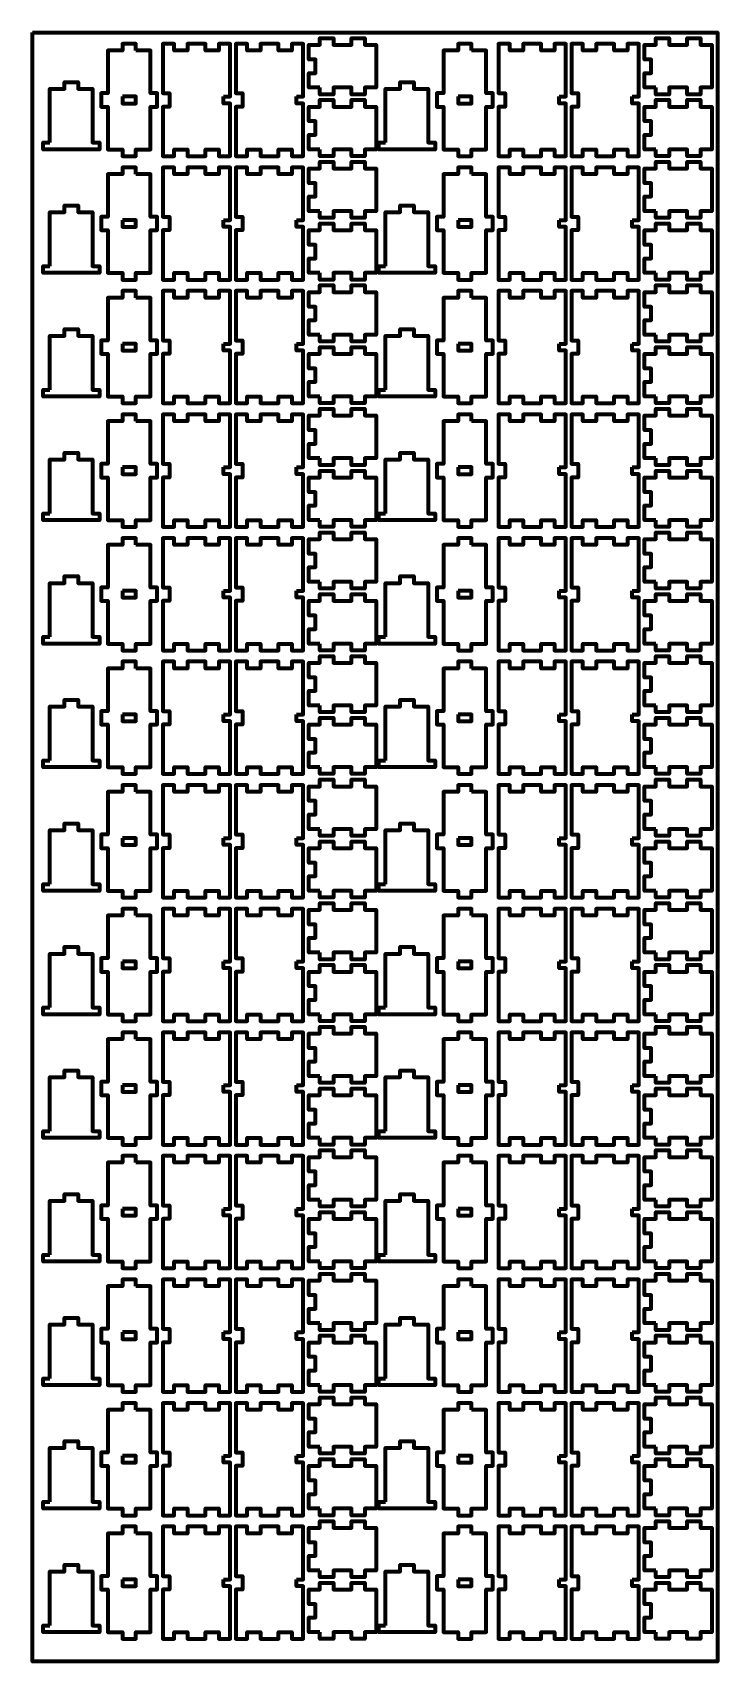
# Model space of a CAD drawing. Extents: x 390 to 1610, y 0 to 2900.
import ezdxf

# ---------------------------------------------------------------- set-up
doc = ezdxf.new("R2010")
doc.units = 0
doc.layers.add('mainlayer', color=1, linetype='CONTINUOUS', lineweight=100)

msp = doc.modelspace()

# ---------------------------------------------------------------- linework, layer by layer
at = {"layer": 'mainlayer', "color": 1}
msp.add_lwpolyline([(390, 2900), (1610, 2900), (1610, 2900), (1610, 0), (1610, 0), (390, 0), (390, 0), (390, 2900)], dxfattribs=at)
at = {"layer": 'mainlayer', "color": 4}
for points in [[(574, 2868), (574, 2880), (574, 2880), (550, 2880), (550, 2880), (550, 2868), (550, 2868), (524, 2868), (524, 2868), (524, 2792), (524, 2792), (512, 2792), (512, 2792), (512, 2768), (512, 2768), (524, 2768), (524, 2768), (524, 2692), (524, 2692), (550, 2692), (550, 2692), (550, 2680), (550, 2680), (574, 2680), (574, 2680), (574, 2692), (574, 2692), (600, 2692), (600, 2692), (600, 2768), (600, 2768), (612, 2768), (612, 2768), (612, 2792), (612, 2792), (600, 2792), (600, 2792), (600, 2868), (600, 2868), (574, 2868)], [(730, 2786), (742, 2786), (742, 2786), (742, 2880), (742, 2880), (722, 2880), (722, 2880), (722, 2868), (722, 2868), (698, 2868), (698, 2868), (698, 2880), (698, 2880), (666, 2880), (666, 2880), (666, 2868), (666, 2868), (642, 2868), (642, 2868), (642, 2880), (642, 2880), (622, 2880), (622, 2880), (622, 2792), (622, 2792), (634, 2792), (634, 2792), (634, 2768), (634, 2768), (622, 2768), (622, 2768), (622, 2680), (622, 2680), (642, 2680), (642, 2680), (642, 2692), (642, 2692), (666, 2692), (666, 2692), (666, 2680), (666, 2680), (698, 2680), (698, 2680), (698, 2692), (698, 2692), (722, 2692), (722, 2692), (722, 2680), (722, 2680), (742, 2680), (742, 2680), (742, 2774), (742, 2774), (730, 2774), (730, 2774), (730, 2786)], [(860, 2786), (872, 2786), (872, 2786), (872, 2880), (872, 2880), (852, 2880), (852, 2880), (852, 2868), (852, 2868), (828, 2868), (828, 2868), (828, 2880), (828, 2880), (796, 2880), (796, 2880), (796, 2868), (796, 2868), (772, 2868), (772, 2868), (772, 2880), (772, 2880), (752, 2880), (752, 2880), (752, 2792), (752, 2792), (764, 2792), (764, 2792), (764, 2768), (764, 2768), (752, 2768), (752, 2768), (752, 2680), (752, 2680), (772, 2680), (772, 2680), (772, 2692), (772, 2692), (796, 2692), (796, 2692), (796, 2680), (796, 2680), (828, 2680), (828, 2680), (828, 2692), (828, 2692), (852, 2692), (852, 2692), (852, 2680), (852, 2680), (872, 2680), (872, 2680), (872, 2774), (872, 2774), (860, 2774), (860, 2774), (860, 2786)], [(902, 2802), (882, 2802), (882, 2802), (882, 2828), (882, 2828), (894, 2828), (894, 2828), (894, 2852), (894, 2852), (882, 2852), (882, 2852), (882, 2878), (882, 2878), (902, 2878), (902, 2878), (902, 2890), (902, 2890), (926, 2890), (926, 2890), (926, 2878), (926, 2878), (958, 2878), (958, 2878), (958, 2890), (958, 2890), (982, 2890), (982, 2890), (982, 2878), (982, 2878), (1002, 2878), (1002, 2878), (1002, 2802), (1002, 2802), (982, 2802), (982, 2802), (982, 2790), (982, 2790), (958, 2790), (958, 2790), (958, 2802), (958, 2802), (926, 2802), (926, 2802), (926, 2790), (926, 2790), (902, 2790), (902, 2790), (902, 2802)], [(1172, 2868), (1172, 2880), (1172, 2880), (1148, 2880), (1148, 2880), (1148, 2868), (1148, 2868), (1122, 2868), (1122, 2868), (1122, 2792), (1122, 2792), (1110, 2792), (1110, 2792), (1110, 2768), (1110, 2768), (1122, 2768), (1122, 2768), (1122, 2692), (1122, 2692), (1148, 2692), (1148, 2692), (1148, 2680), (1148, 2680), (1172, 2680), (1172, 2680), (1172, 2692), (1172, 2692), (1198, 2692), (1198, 2692), (1198, 2768), (1198, 2768), (1210, 2768), (1210, 2768), (1210, 2792), (1210, 2792), (1198, 2792), (1198, 2792), (1198, 2868), (1198, 2868), (1172, 2868)], [(1328, 2786), (1340, 2786), (1340, 2786), (1340, 2880), (1340, 2880), (1320, 2880), (1320, 2880), (1320, 2868), (1320, 2868), (1296, 2868), (1296, 2868), (1296, 2880), (1296, 2880), (1264, 2880), (1264, 2880), (1264, 2868), (1264, 2868), (1240, 2868), (1240, 2868), (1240, 2880), (1240, 2880), (1220, 2880), (1220, 2880), (1220, 2792), (1220, 2792), (1232, 2792), (1232, 2792), (1232, 2768), (1232, 2768), (1220, 2768), (1220, 2768), (1220, 2680), (1220, 2680), (1240, 2680), (1240, 2680), (1240, 2692), (1240, 2692), (1264, 2692), (1264, 2692), (1264, 2680), (1264, 2680), (1296, 2680), (1296, 2680), (1296, 2692), (1296, 2692), (1320, 2692), (1320, 2692), (1320, 2680), (1320, 2680), (1340, 2680), (1340, 2680), (1340, 2774), (1340, 2774), (1328, 2774), (1328, 2774), (1328, 2786)], [(1458, 2786), (1470, 2786), (1470, 2786), (1470, 2880), (1470, 2880), (1450, 2880), (1450, 2880), (1450, 2868), (1450, 2868), (1426, 2868), (1426, 2868), (1426, 2880), (1426, 2880), (1394, 2880), (1394, 2880), (1394, 2868), (1394, 2868), (1370, 2868), (1370, 2868), (1370, 2880), (1370, 2880), (1350, 2880), (1350, 2880), (1350, 2792), (1350, 2792), (1362, 2792), (1362, 2792), (1362, 2768), (1362, 2768), (1350, 2768), (1350, 2768), (1350, 2680), (1350, 2680), (1370, 2680), (1370, 2680), (1370, 2692), (1370, 2692), (1394, 2692), (1394, 2692), (1394, 2680), (1394, 2680), (1426, 2680), (1426, 2680), (1426, 2692), (1426, 2692), (1450, 2692), (1450, 2692), (1450, 2680), (1450, 2680), (1470, 2680), (1470, 2680), (1470, 2774), (1470, 2774), (1458, 2774), (1458, 2774), (1458, 2786)], [(1500, 2802), (1480, 2802), (1480, 2802), (1480, 2828), (1480, 2828), (1492, 2828), (1492, 2828), (1492, 2852), (1492, 2852), (1480, 2852), (1480, 2852), (1480, 2878), (1480, 2878), (1500, 2878), (1500, 2878), (1500, 2890), (1500, 2890), (1524, 2890), (1524, 2890), (1524, 2878), (1524, 2878), (1556, 2878), (1556, 2878), (1556, 2890), (1556, 2890), (1580, 2890), (1580, 2890), (1580, 2878), (1580, 2878), (1600, 2878), (1600, 2878), (1600, 2802), (1600, 2802), (1580, 2802), (1580, 2802), (1580, 2790), (1580, 2790), (1556, 2790), (1556, 2790), (1556, 2802), (1556, 2802), (1524, 2802), (1524, 2802), (1524, 2790), (1524, 2790), (1500, 2790), (1500, 2790), (1500, 2802)], [(421, 2704), (421, 2800), (421, 2800), (447, 2800), (447, 2800), (447, 2812), (447, 2812), (471, 2812), (471, 2812), (471, 2800), (471, 2800), (497, 2800), (497, 2800), (497, 2704), (497, 2704), (509, 2704), (509, 2704), (509, 2692), (509, 2692), (409, 2692), (409, 2692), (409, 2704), (409, 2704), (421, 2704)], [(550, 2786), (550, 2774), (550, 2774), (574, 2774), (574, 2774), (574, 2786), (574, 2786), (550, 2786)], [(1019, 2704), (1019, 2800), (1019, 2800), (1045, 2800), (1045, 2800), (1045, 2812), (1045, 2812), (1069, 2812), (1069, 2812), (1069, 2800), (1069, 2800), (1095, 2800), (1095, 2800), (1095, 2704), (1095, 2704), (1107, 2704), (1107, 2704), (1107, 2692), (1107, 2692), (1007, 2692), (1007, 2692), (1007, 2704), (1007, 2704), (1019, 2704)], [(1148, 2786), (1148, 2774), (1148, 2774), (1172, 2774), (1172, 2774), (1172, 2786), (1172, 2786), (1148, 2786)], [(902, 2692), (882, 2692), (882, 2692), (882, 2718), (882, 2718), (894, 2718), (894, 2718), (894, 2742), (894, 2742), (882, 2742), (882, 2742), (882, 2768), (882, 2768), (902, 2768), (902, 2768), (902, 2780), (902, 2780), (926, 2780), (926, 2780), (926, 2768), (926, 2768), (958, 2768), (958, 2768), (958, 2780), (958, 2780), (982, 2780), (982, 2780), (982, 2768), (982, 2768), (1002, 2768), (1002, 2768), (1002, 2692), (1002, 2692), (982, 2692), (982, 2692), (982, 2680), (982, 2680), (958, 2680), (958, 2680), (958, 2692), (958, 2692), (926, 2692), (926, 2692), (926, 2680), (926, 2680), (902, 2680), (902, 2680), (902, 2692)], [(1500, 2692), (1480, 2692), (1480, 2692), (1480, 2718), (1480, 2718), (1492, 2718), (1492, 2718), (1492, 2742), (1492, 2742), (1480, 2742), (1480, 2742), (1480, 2768), (1480, 2768), (1500, 2768), (1500, 2768), (1500, 2780), (1500, 2780), (1524, 2780), (1524, 2780), (1524, 2768), (1524, 2768), (1556, 2768), (1556, 2768), (1556, 2780), (1556, 2780), (1580, 2780), (1580, 2780), (1580, 2768), (1580, 2768), (1600, 2768), (1600, 2768), (1600, 2692), (1600, 2692), (1580, 2692), (1580, 2692), (1580, 2680), (1580, 2680), (1556, 2680), (1556, 2680), (1556, 2692), (1556, 2692), (1524, 2692), (1524, 2692), (1524, 2680), (1524, 2680), (1500, 2680), (1500, 2680), (1500, 2692)], [(902, 2582), (882, 2582), (882, 2582), (882, 2608), (882, 2608), (894, 2608), (894, 2608), (894, 2632), (894, 2632), (882, 2632), (882, 2632), (882, 2658), (882, 2658), (902, 2658), (902, 2658), (902, 2670), (902, 2670), (926, 2670), (926, 2670), (926, 2658), (926, 2658), (958, 2658), (958, 2658), (958, 2670), (958, 2670), (982, 2670), (982, 2670), (982, 2658), (982, 2658), (1002, 2658), (1002, 2658), (1002, 2582), (1002, 2582), (982, 2582), (982, 2582), (982, 2570), (982, 2570), (958, 2570), (958, 2570), (958, 2582), (958, 2582), (926, 2582), (926, 2582), (926, 2570), (926, 2570), (902, 2570), (902, 2570), (902, 2582)], [(1500, 2582), (1480, 2582), (1480, 2582), (1480, 2608), (1480, 2608), (1492, 2608), (1492, 2608), (1492, 2632), (1492, 2632), (1480, 2632), (1480, 2632), (1480, 2658), (1480, 2658), (1500, 2658), (1500, 2658), (1500, 2670), (1500, 2670), (1524, 2670), (1524, 2670), (1524, 2658), (1524, 2658), (1556, 2658), (1556, 2658), (1556, 2670), (1556, 2670), (1580, 2670), (1580, 2670), (1580, 2658), (1580, 2658), (1600, 2658), (1600, 2658), (1600, 2582), (1600, 2582), (1580, 2582), (1580, 2582), (1580, 2570), (1580, 2570), (1556, 2570), (1556, 2570), (1556, 2582), (1556, 2582), (1524, 2582), (1524, 2582), (1524, 2570), (1524, 2570), (1500, 2570), (1500, 2570), (1500, 2582)], [(574, 2648), (574, 2660), (574, 2660), (550, 2660), (550, 2660), (550, 2648), (550, 2648), (524, 2648), (524, 2648), (524, 2572), (524, 2572), (512, 2572), (512, 2572), (512, 2548), (512, 2548), (524, 2548), (524, 2548), (524, 2472), (524, 2472), (550, 2472), (550, 2472), (550, 2460), (550, 2460), (574, 2460), (574, 2460), (574, 2472), (574, 2472), (600, 2472), (600, 2472), (600, 2548), (600, 2548), (612, 2548), (612, 2548), (612, 2572), (612, 2572), (600, 2572), (600, 2572), (600, 2648), (600, 2648), (574, 2648)], [(730, 2566), (742, 2566), (742, 2566), (742, 2660), (742, 2660), (722, 2660), (722, 2660), (722, 2648), (722, 2648), (698, 2648), (698, 2648), (698, 2660), (698, 2660), (666, 2660), (666, 2660), (666, 2648), (666, 2648), (642, 2648), (642, 2648), (642, 2660), (642, 2660), (622, 2660), (622, 2660), (622, 2572), (622, 2572), (634, 2572), (634, 2572), (634, 2548), (634, 2548), (622, 2548), (622, 2548), (622, 2460), (622, 2460), (642, 2460), (642, 2460), (642, 2472), (642, 2472), (666, 2472), (666, 2472), (666, 2460), (666, 2460), (698, 2460), (698, 2460), (698, 2472), (698, 2472), (722, 2472), (722, 2472), (722, 2460), (722, 2460), (742, 2460), (742, 2460), (742, 2554), (742, 2554), (730, 2554), (730, 2554), (730, 2566)], [(860, 2566), (872, 2566), (872, 2566), (872, 2660), (872, 2660), (852, 2660), (852, 2660), (852, 2648), (852, 2648), (828, 2648), (828, 2648), (828, 2660), (828, 2660), (796, 2660), (796, 2660), (796, 2648), (796, 2648), (772, 2648), (772, 2648), (772, 2660), (772, 2660), (752, 2660), (752, 2660), (752, 2572), (752, 2572), (764, 2572), (764, 2572), (764, 2548), (764, 2548), (752, 2548), (752, 2548), (752, 2460), (752, 2460), (772, 2460), (772, 2460), (772, 2472), (772, 2472), (796, 2472), (796, 2472), (796, 2460), (796, 2460), (828, 2460), (828, 2460), (828, 2472), (828, 2472), (852, 2472), (852, 2472), (852, 2460), (852, 2460), (872, 2460), (872, 2460), (872, 2554), (872, 2554), (860, 2554), (860, 2554), (860, 2566)], [(1172, 2648), (1172, 2660), (1172, 2660), (1148, 2660), (1148, 2660), (1148, 2648), (1148, 2648), (1122, 2648), (1122, 2648), (1122, 2572), (1122, 2572), (1110, 2572), (1110, 2572), (1110, 2548), (1110, 2548), (1122, 2548), (1122, 2548), (1122, 2472), (1122, 2472), (1148, 2472), (1148, 2472), (1148, 2460), (1148, 2460), (1172, 2460), (1172, 2460), (1172, 2472), (1172, 2472), (1198, 2472), (1198, 2472), (1198, 2548), (1198, 2548), (1210, 2548), (1210, 2548), (1210, 2572), (1210, 2572), (1198, 2572), (1198, 2572), (1198, 2648), (1198, 2648), (1172, 2648)], [(1328, 2566), (1340, 2566), (1340, 2566), (1340, 2660), (1340, 2660), (1320, 2660), (1320, 2660), (1320, 2648), (1320, 2648), (1296, 2648), (1296, 2648), (1296, 2660), (1296, 2660), (1264, 2660), (1264, 2660), (1264, 2648), (1264, 2648), (1240, 2648), (1240, 2648), (1240, 2660), (1240, 2660), (1220, 2660), (1220, 2660), (1220, 2572), (1220, 2572), (1232, 2572), (1232, 2572), (1232, 2548), (1232, 2548), (1220, 2548), (1220, 2548), (1220, 2460), (1220, 2460), (1240, 2460), (1240, 2460), (1240, 2472), (1240, 2472), (1264, 2472), (1264, 2472), (1264, 2460), (1264, 2460), (1296, 2460), (1296, 2460), (1296, 2472), (1296, 2472), (1320, 2472), (1320, 2472), (1320, 2460), (1320, 2460), (1340, 2460), (1340, 2460), (1340, 2554), (1340, 2554), (1328, 2554), (1328, 2554), (1328, 2566)], [(1458, 2566), (1470, 2566), (1470, 2566), (1470, 2660), (1470, 2660), (1450, 2660), (1450, 2660), (1450, 2648), (1450, 2648), (1426, 2648), (1426, 2648), (1426, 2660), (1426, 2660), (1394, 2660), (1394, 2660), (1394, 2648), (1394, 2648), (1370, 2648), (1370, 2648), (1370, 2660), (1370, 2660), (1350, 2660), (1350, 2660), (1350, 2572), (1350, 2572), (1362, 2572), (1362, 2572), (1362, 2548), (1362, 2548), (1350, 2548), (1350, 2548), (1350, 2460), (1350, 2460), (1370, 2460), (1370, 2460), (1370, 2472), (1370, 2472), (1394, 2472), (1394, 2472), (1394, 2460), (1394, 2460), (1426, 2460), (1426, 2460), (1426, 2472), (1426, 2472), (1450, 2472), (1450, 2472), (1450, 2460), (1450, 2460), (1470, 2460), (1470, 2460), (1470, 2554), (1470, 2554), (1458, 2554), (1458, 2554), (1458, 2566)], [(421, 2484), (421, 2580), (421, 2580), (447, 2580), (447, 2580), (447, 2592), (447, 2592), (471, 2592), (471, 2592), (471, 2580), (471, 2580), (497, 2580), (497, 2580), (497, 2484), (497, 2484), (509, 2484), (509, 2484), (509, 2472), (509, 2472), (409, 2472), (409, 2472), (409, 2484), (409, 2484), (421, 2484)], [(1019, 2484), (1019, 2580), (1019, 2580), (1045, 2580), (1045, 2580), (1045, 2592), (1045, 2592), (1069, 2592), (1069, 2592), (1069, 2580), (1069, 2580), (1095, 2580), (1095, 2580), (1095, 2484), (1095, 2484), (1107, 2484), (1107, 2484), (1107, 2472), (1107, 2472), (1007, 2472), (1007, 2472), (1007, 2484), (1007, 2484), (1019, 2484)], [(550, 2566), (550, 2554), (550, 2554), (574, 2554), (574, 2554), (574, 2566), (574, 2566), (550, 2566)], [(902, 2472), (882, 2472), (882, 2472), (882, 2498), (882, 2498), (894, 2498), (894, 2498), (894, 2522), (894, 2522), (882, 2522), (882, 2522), (882, 2548), (882, 2548), (902, 2548), (902, 2548), (902, 2560), (902, 2560), (926, 2560), (926, 2560), (926, 2548), (926, 2548), (958, 2548), (958, 2548), (958, 2560), (958, 2560), (982, 2560), (982, 2560), (982, 2548), (982, 2548), (1002, 2548), (1002, 2548), (1002, 2472), (1002, 2472), (982, 2472), (982, 2472), (982, 2460), (982, 2460), (958, 2460), (958, 2460), (958, 2472), (958, 2472), (926, 2472), (926, 2472), (926, 2460), (926, 2460), (902, 2460), (902, 2460), (902, 2472)], [(1148, 2566), (1148, 2554), (1148, 2554), (1172, 2554), (1172, 2554), (1172, 2566), (1172, 2566), (1148, 2566)], [(1500, 2472), (1480, 2472), (1480, 2472), (1480, 2498), (1480, 2498), (1492, 2498), (1492, 2498), (1492, 2522), (1492, 2522), (1480, 2522), (1480, 2522), (1480, 2548), (1480, 2548), (1500, 2548), (1500, 2548), (1500, 2560), (1500, 2560), (1524, 2560), (1524, 2560), (1524, 2548), (1524, 2548), (1556, 2548), (1556, 2548), (1556, 2560), (1556, 2560), (1580, 2560), (1580, 2560), (1580, 2548), (1580, 2548), (1600, 2548), (1600, 2548), (1600, 2472), (1600, 2472), (1580, 2472), (1580, 2472), (1580, 2460), (1580, 2460), (1556, 2460), (1556, 2460), (1556, 2472), (1556, 2472), (1524, 2472), (1524, 2472), (1524, 2460), (1524, 2460), (1500, 2460), (1500, 2460), (1500, 2472)], [(574, 2428), (574, 2440), (574, 2440), (550, 2440), (550, 2440), (550, 2428), (550, 2428), (524, 2428), (524, 2428), (524, 2352), (524, 2352), (512, 2352), (512, 2352), (512, 2328), (512, 2328), (524, 2328), (524, 2328), (524, 2252), (524, 2252), (550, 2252), (550, 2252), (550, 2240), (550, 2240), (574, 2240), (574, 2240), (574, 2252), (574, 2252), (600, 2252), (600, 2252), (600, 2328), (600, 2328), (612, 2328), (612, 2328), (612, 2352), (612, 2352), (600, 2352), (600, 2352), (600, 2428), (600, 2428), (574, 2428)], [(730, 2346), (742, 2346), (742, 2346), (742, 2440), (742, 2440), (722, 2440), (722, 2440), (722, 2428), (722, 2428), (698, 2428), (698, 2428), (698, 2440), (698, 2440), (666, 2440), (666, 2440), (666, 2428), (666, 2428), (642, 2428), (642, 2428), (642, 2440), (642, 2440), (622, 2440), (622, 2440), (622, 2352), (622, 2352), (634, 2352), (634, 2352), (634, 2328), (634, 2328), (622, 2328), (622, 2328), (622, 2240), (622, 2240), (642, 2240), (642, 2240), (642, 2252), (642, 2252), (666, 2252), (666, 2252), (666, 2240), (666, 2240), (698, 2240), (698, 2240), (698, 2252), (698, 2252), (722, 2252), (722, 2252), (722, 2240), (722, 2240), (742, 2240), (742, 2240), (742, 2334), (742, 2334), (730, 2334), (730, 2334), (730, 2346)], [(860, 2346), (872, 2346), (872, 2346), (872, 2440), (872, 2440), (852, 2440), (852, 2440), (852, 2428), (852, 2428), (828, 2428), (828, 2428), (828, 2440), (828, 2440), (796, 2440), (796, 2440), (796, 2428), (796, 2428), (772, 2428), (772, 2428), (772, 2440), (772, 2440), (752, 2440), (752, 2440), (752, 2352), (752, 2352), (764, 2352), (764, 2352), (764, 2328), (764, 2328), (752, 2328), (752, 2328), (752, 2240), (752, 2240), (772, 2240), (772, 2240), (772, 2252), (772, 2252), (796, 2252), (796, 2252), (796, 2240), (796, 2240), (828, 2240), (828, 2240), (828, 2252), (828, 2252), (852, 2252), (852, 2252), (852, 2240), (852, 2240), (872, 2240), (872, 2240), (872, 2334), (872, 2334), (860, 2334), (860, 2334), (860, 2346)], [(902, 2362), (882, 2362), (882, 2362), (882, 2388), (882, 2388), (894, 2388), (894, 2388), (894, 2412), (894, 2412), (882, 2412), (882, 2412), (882, 2438), (882, 2438), (902, 2438), (902, 2438), (902, 2450), (902, 2450), (926, 2450), (926, 2450), (926, 2438), (926, 2438), (958, 2438), (958, 2438), (958, 2450), (958, 2450), (982, 2450), (982, 2450), (982, 2438), (982, 2438), (1002, 2438), (1002, 2438), (1002, 2362), (1002, 2362), (982, 2362), (982, 2362), (982, 2350), (982, 2350), (958, 2350), (958, 2350), (958, 2362), (958, 2362), (926, 2362), (926, 2362), (926, 2350), (926, 2350), (902, 2350), (902, 2350), (902, 2362)], [(1172, 2428), (1172, 2440), (1172, 2440), (1148, 2440), (1148, 2440), (1148, 2428), (1148, 2428), (1122, 2428), (1122, 2428), (1122, 2352), (1122, 2352), (1110, 2352), (1110, 2352), (1110, 2328), (1110, 2328), (1122, 2328), (1122, 2328), (1122, 2252), (1122, 2252), (1148, 2252), (1148, 2252), (1148, 2240), (1148, 2240), (1172, 2240), (1172, 2240), (1172, 2252), (1172, 2252), (1198, 2252), (1198, 2252), (1198, 2328), (1198, 2328), (1210, 2328), (1210, 2328), (1210, 2352), (1210, 2352), (1198, 2352), (1198, 2352), (1198, 2428), (1198, 2428), (1172, 2428)], [(1328, 2346), (1340, 2346), (1340, 2346), (1340, 2440), (1340, 2440), (1320, 2440), (1320, 2440), (1320, 2428), (1320, 2428), (1296, 2428), (1296, 2428), (1296, 2440), (1296, 2440), (1264, 2440), (1264, 2440), (1264, 2428), (1264, 2428), (1240, 2428), (1240, 2428), (1240, 2440), (1240, 2440), (1220, 2440), (1220, 2440), (1220, 2352), (1220, 2352), (1232, 2352), (1232, 2352), (1232, 2328), (1232, 2328), (1220, 2328), (1220, 2328), (1220, 2240), (1220, 2240), (1240, 2240), (1240, 2240), (1240, 2252), (1240, 2252), (1264, 2252), (1264, 2252), (1264, 2240), (1264, 2240), (1296, 2240), (1296, 2240), (1296, 2252), (1296, 2252), (1320, 2252), (1320, 2252), (1320, 2240), (1320, 2240), (1340, 2240), (1340, 2240), (1340, 2334), (1340, 2334), (1328, 2334), (1328, 2334), (1328, 2346)], [(1458, 2346), (1470, 2346), (1470, 2346), (1470, 2440), (1470, 2440), (1450, 2440), (1450, 2440), (1450, 2428), (1450, 2428), (1426, 2428), (1426, 2428), (1426, 2440), (1426, 2440), (1394, 2440), (1394, 2440), (1394, 2428), (1394, 2428), (1370, 2428), (1370, 2428), (1370, 2440), (1370, 2440), (1350, 2440), (1350, 2440), (1350, 2352), (1350, 2352), (1362, 2352), (1362, 2352), (1362, 2328), (1362, 2328), (1350, 2328), (1350, 2328), (1350, 2240), (1350, 2240), (1370, 2240), (1370, 2240), (1370, 2252), (1370, 2252), (1394, 2252), (1394, 2252), (1394, 2240), (1394, 2240), (1426, 2240), (1426, 2240), (1426, 2252), (1426, 2252), (1450, 2252), (1450, 2252), (1450, 2240), (1450, 2240), (1470, 2240), (1470, 2240), (1470, 2334), (1470, 2334), (1458, 2334), (1458, 2334), (1458, 2346)], [(1500, 2362), (1480, 2362), (1480, 2362), (1480, 2388), (1480, 2388), (1492, 2388), (1492, 2388), (1492, 2412), (1492, 2412), (1480, 2412), (1480, 2412), (1480, 2438), (1480, 2438), (1500, 2438), (1500, 2438), (1500, 2450), (1500, 2450), (1524, 2450), (1524, 2450), (1524, 2438), (1524, 2438), (1556, 2438), (1556, 2438), (1556, 2450), (1556, 2450), (1580, 2450), (1580, 2450), (1580, 2438), (1580, 2438), (1600, 2438), (1600, 2438), (1600, 2362), (1600, 2362), (1580, 2362), (1580, 2362), (1580, 2350), (1580, 2350), (1556, 2350), (1556, 2350), (1556, 2362), (1556, 2362), (1524, 2362), (1524, 2362), (1524, 2350), (1524, 2350), (1500, 2350), (1500, 2350), (1500, 2362)], [(421, 2264), (421, 2360), (421, 2360), (447, 2360), (447, 2360), (447, 2372), (447, 2372), (471, 2372), (471, 2372), (471, 2360), (471, 2360), (497, 2360), (497, 2360), (497, 2264), (497, 2264), (509, 2264), (509, 2264), (509, 2252), (509, 2252), (409, 2252), (409, 2252), (409, 2264), (409, 2264), (421, 2264)], [(1019, 2264), (1019, 2360), (1019, 2360), (1045, 2360), (1045, 2360), (1045, 2372), (1045, 2372), (1069, 2372), (1069, 2372), (1069, 2360), (1069, 2360), (1095, 2360), (1095, 2360), (1095, 2264), (1095, 2264), (1107, 2264), (1107, 2264), (1107, 2252), (1107, 2252), (1007, 2252), (1007, 2252), (1007, 2264), (1007, 2264), (1019, 2264)], [(550, 2346), (550, 2334), (550, 2334), (574, 2334), (574, 2334), (574, 2346), (574, 2346), (550, 2346)], [(902, 2252), (882, 2252), (882, 2252), (882, 2278), (882, 2278), (894, 2278), (894, 2278), (894, 2302), (894, 2302), (882, 2302), (882, 2302), (882, 2328), (882, 2328), (902, 2328), (902, 2328), (902, 2340), (902, 2340), (926, 2340), (926, 2340), (926, 2328), (926, 2328), (958, 2328), (958, 2328), (958, 2340), (958, 2340), (982, 2340), (982, 2340), (982, 2328), (982, 2328), (1002, 2328), (1002, 2328), (1002, 2252), (1002, 2252), (982, 2252), (982, 2252), (982, 2240), (982, 2240), (958, 2240), (958, 2240), (958, 2252), (958, 2252), (926, 2252), (926, 2252), (926, 2240), (926, 2240), (902, 2240), (902, 2240), (902, 2252)], [(1148, 2346), (1148, 2334), (1148, 2334), (1172, 2334), (1172, 2334), (1172, 2346), (1172, 2346), (1148, 2346)], [(1500, 2252), (1480, 2252), (1480, 2252), (1480, 2278), (1480, 2278), (1492, 2278), (1492, 2278), (1492, 2302), (1492, 2302), (1480, 2302), (1480, 2302), (1480, 2328), (1480, 2328), (1500, 2328), (1500, 2328), (1500, 2340), (1500, 2340), (1524, 2340), (1524, 2340), (1524, 2328), (1524, 2328), (1556, 2328), (1556, 2328), (1556, 2340), (1556, 2340), (1580, 2340), (1580, 2340), (1580, 2328), (1580, 2328), (1600, 2328), (1600, 2328), (1600, 2252), (1600, 2252), (1580, 2252), (1580, 2252), (1580, 2240), (1580, 2240), (1556, 2240), (1556, 2240), (1556, 2252), (1556, 2252), (1524, 2252), (1524, 2252), (1524, 2240), (1524, 2240), (1500, 2240), (1500, 2240), (1500, 2252)], [(574, 2208), (574, 2220), (574, 2220), (550, 2220), (550, 2220), (550, 2208), (550, 2208), (524, 2208), (524, 2208), (524, 2132), (524, 2132), (512, 2132), (512, 2132), (512, 2108), (512, 2108), (524, 2108), (524, 2108), (524, 2032), (524, 2032), (550, 2032), (550, 2032), (550, 2020), (550, 2020), (574, 2020), (574, 2020), (574, 2032), (574, 2032), (600, 2032), (600, 2032), (600, 2108), (600, 2108), (612, 2108), (612, 2108), (612, 2132), (612, 2132), (600, 2132), (600, 2132), (600, 2208), (600, 2208), (574, 2208)], [(730, 2126), (742, 2126), (742, 2126), (742, 2220), (742, 2220), (722, 2220), (722, 2220), (722, 2208), (722, 2208), (698, 2208), (698, 2208), (698, 2220), (698, 2220), (666, 2220), (666, 2220), (666, 2208), (666, 2208), (642, 2208), (642, 2208), (642, 2220), (642, 2220), (622, 2220), (622, 2220), (622, 2132), (622, 2132), (634, 2132), (634, 2132), (634, 2108), (634, 2108), (622, 2108), (622, 2108), (622, 2020), (622, 2020), (642, 2020), (642, 2020), (642, 2032), (642, 2032), (666, 2032), (666, 2032), (666, 2020), (666, 2020), (698, 2020), (698, 2020), (698, 2032), (698, 2032), (722, 2032), (722, 2032), (722, 2020), (722, 2020), (742, 2020), (742, 2020), (742, 2114), (742, 2114), (730, 2114), (730, 2114), (730, 2126)], [(860, 2126), (872, 2126), (872, 2126), (872, 2220), (872, 2220), (852, 2220), (852, 2220), (852, 2208), (852, 2208), (828, 2208), (828, 2208), (828, 2220), (828, 2220), (796, 2220), (796, 2220), (796, 2208), (796, 2208), (772, 2208), (772, 2208), (772, 2220), (772, 2220), (752, 2220), (752, 2220), (752, 2132), (752, 2132), (764, 2132), (764, 2132), (764, 2108), (764, 2108), (752, 2108), (752, 2108), (752, 2020), (752, 2020), (772, 2020), (772, 2020), (772, 2032), (772, 2032), (796, 2032), (796, 2032), (796, 2020), (796, 2020), (828, 2020), (828, 2020), (828, 2032), (828, 2032), (852, 2032), (852, 2032), (852, 2020), (852, 2020), (872, 2020), (872, 2020), (872, 2114), (872, 2114), (860, 2114), (860, 2114), (860, 2126)], [(902, 2142), (882, 2142), (882, 2142), (882, 2168), (882, 2168), (894, 2168), (894, 2168), (894, 2192), (894, 2192), (882, 2192), (882, 2192), (882, 2218), (882, 2218), (902, 2218), (902, 2218), (902, 2230), (902, 2230), (926, 2230), (926, 2230), (926, 2218), (926, 2218), (958, 2218), (958, 2218), (958, 2230), (958, 2230), (982, 2230), (982, 2230), (982, 2218), (982, 2218), (1002, 2218), (1002, 2218), (1002, 2142), (1002, 2142), (982, 2142), (982, 2142), (982, 2130), (982, 2130), (958, 2130), (958, 2130), (958, 2142), (958, 2142), (926, 2142), (926, 2142), (926, 2130), (926, 2130), (902, 2130), (902, 2130), (902, 2142)], [(1172, 2208), (1172, 2220), (1172, 2220), (1148, 2220), (1148, 2220), (1148, 2208), (1148, 2208), (1122, 2208), (1122, 2208), (1122, 2132), (1122, 2132), (1110, 2132), (1110, 2132), (1110, 2108), (1110, 2108), (1122, 2108), (1122, 2108), (1122, 2032), (1122, 2032), (1148, 2032), (1148, 2032), (1148, 2020), (1148, 2020), (1172, 2020), (1172, 2020), (1172, 2032), (1172, 2032), (1198, 2032), (1198, 2032), (1198, 2108), (1198, 2108), (1210, 2108), (1210, 2108), (1210, 2132), (1210, 2132), (1198, 2132), (1198, 2132), (1198, 2208), (1198, 2208), (1172, 2208)], [(1328, 2126), (1340, 2126), (1340, 2126), (1340, 2220), (1340, 2220), (1320, 2220), (1320, 2220), (1320, 2208), (1320, 2208), (1296, 2208), (1296, 2208), (1296, 2220), (1296, 2220), (1264, 2220), (1264, 2220), (1264, 2208), (1264, 2208), (1240, 2208), (1240, 2208), (1240, 2220), (1240, 2220), (1220, 2220), (1220, 2220), (1220, 2132), (1220, 2132), (1232, 2132), (1232, 2132), (1232, 2108), (1232, 2108), (1220, 2108), (1220, 2108), (1220, 2020), (1220, 2020), (1240, 2020), (1240, 2020), (1240, 2032), (1240, 2032), (1264, 2032), (1264, 2032), (1264, 2020), (1264, 2020), (1296, 2020), (1296, 2020), (1296, 2032), (1296, 2032), (1320, 2032), (1320, 2032), (1320, 2020), (1320, 2020), (1340, 2020), (1340, 2020), (1340, 2114), (1340, 2114), (1328, 2114), (1328, 2114), (1328, 2126)], [(1458, 2126), (1470, 2126), (1470, 2126), (1470, 2220), (1470, 2220), (1450, 2220), (1450, 2220), (1450, 2208), (1450, 2208), (1426, 2208), (1426, 2208), (1426, 2220), (1426, 2220), (1394, 2220), (1394, 2220), (1394, 2208), (1394, 2208), (1370, 2208), (1370, 2208), (1370, 2220), (1370, 2220), (1350, 2220), (1350, 2220), (1350, 2132), (1350, 2132), (1362, 2132), (1362, 2132), (1362, 2108), (1362, 2108), (1350, 2108), (1350, 2108), (1350, 2020), (1350, 2020), (1370, 2020), (1370, 2020), (1370, 2032), (1370, 2032), (1394, 2032), (1394, 2032), (1394, 2020), (1394, 2020), (1426, 2020), (1426, 2020), (1426, 2032), (1426, 2032), (1450, 2032), (1450, 2032), (1450, 2020), (1450, 2020), (1470, 2020), (1470, 2020), (1470, 2114), (1470, 2114), (1458, 2114), (1458, 2114), (1458, 2126)], [(1500, 2142), (1480, 2142), (1480, 2142), (1480, 2168), (1480, 2168), (1492, 2168), (1492, 2168), (1492, 2192), (1492, 2192), (1480, 2192), (1480, 2192), (1480, 2218), (1480, 2218), (1500, 2218), (1500, 2218), (1500, 2230), (1500, 2230), (1524, 2230), (1524, 2230), (1524, 2218), (1524, 2218), (1556, 2218), (1556, 2218), (1556, 2230), (1556, 2230), (1580, 2230), (1580, 2230), (1580, 2218), (1580, 2218), (1600, 2218), (1600, 2218), (1600, 2142), (1600, 2142), (1580, 2142), (1580, 2142), (1580, 2130), (1580, 2130), (1556, 2130), (1556, 2130), (1556, 2142), (1556, 2142), (1524, 2142), (1524, 2142), (1524, 2130), (1524, 2130), (1500, 2130), (1500, 2130), (1500, 2142)], [(421, 2044), (421, 2140), (421, 2140), (447, 2140), (447, 2140), (447, 2152), (447, 2152), (471, 2152), (471, 2152), (471, 2140), (471, 2140), (497, 2140), (497, 2140), (497, 2044), (497, 2044), (509, 2044), (509, 2044), (509, 2032), (509, 2032), (409, 2032), (409, 2032), (409, 2044), (409, 2044), (421, 2044)], [(1019, 2044), (1019, 2140), (1019, 2140), (1045, 2140), (1045, 2140), (1045, 2152), (1045, 2152), (1069, 2152), (1069, 2152), (1069, 2140), (1069, 2140), (1095, 2140), (1095, 2140), (1095, 2044), (1095, 2044), (1107, 2044), (1107, 2044), (1107, 2032), (1107, 2032), (1007, 2032), (1007, 2032), (1007, 2044), (1007, 2044), (1019, 2044)], [(550, 2126), (550, 2114), (550, 2114), (574, 2114), (574, 2114), (574, 2126), (574, 2126), (550, 2126)], [(902, 2032), (882, 2032), (882, 2032), (882, 2058), (882, 2058), (894, 2058), (894, 2058), (894, 2082), (894, 2082), (882, 2082), (882, 2082), (882, 2108), (882, 2108), (902, 2108), (902, 2108), (902, 2120), (902, 2120), (926, 2120), (926, 2120), (926, 2108), (926, 2108), (958, 2108), (958, 2108), (958, 2120), (958, 2120), (982, 2120), (982, 2120), (982, 2108), (982, 2108), (1002, 2108), (1002, 2108), (1002, 2032), (1002, 2032), (982, 2032), (982, 2032), (982, 2020), (982, 2020), (958, 2020), (958, 2020), (958, 2032), (958, 2032), (926, 2032), (926, 2032), (926, 2020), (926, 2020), (902, 2020), (902, 2020), (902, 2032)], [(1148, 2126), (1148, 2114), (1148, 2114), (1172, 2114), (1172, 2114), (1172, 2126), (1172, 2126), (1148, 2126)], [(1500, 2032), (1480, 2032), (1480, 2032), (1480, 2058), (1480, 2058), (1492, 2058), (1492, 2058), (1492, 2082), (1492, 2082), (1480, 2082), (1480, 2082), (1480, 2108), (1480, 2108), (1500, 2108), (1500, 2108), (1500, 2120), (1500, 2120), (1524, 2120), (1524, 2120), (1524, 2108), (1524, 2108), (1556, 2108), (1556, 2108), (1556, 2120), (1556, 2120), (1580, 2120), (1580, 2120), (1580, 2108), (1580, 2108), (1600, 2108), (1600, 2108), (1600, 2032), (1600, 2032), (1580, 2032), (1580, 2032), (1580, 2020), (1580, 2020), (1556, 2020), (1556, 2020), (1556, 2032), (1556, 2032), (1524, 2032), (1524, 2032), (1524, 2020), (1524, 2020), (1500, 2020), (1500, 2020), (1500, 2032)], [(902, 1922), (882, 1922), (882, 1922), (882, 1948), (882, 1948), (894, 1948), (894, 1948), (894, 1972), (894, 1972), (882, 1972), (882, 1972), (882, 1998), (882, 1998), (902, 1998), (902, 1998), (902, 2010), (902, 2010), (926, 2010), (926, 2010), (926, 1998), (926, 1998), (958, 1998), (958, 1998), (958, 2010), (958, 2010), (982, 2010), (982, 2010), (982, 1998), (982, 1998), (1002, 1998), (1002, 1998), (1002, 1922), (1002, 1922), (982, 1922), (982, 1922), (982, 1910), (982, 1910), (958, 1910), (958, 1910), (958, 1922), (958, 1922), (926, 1922), (926, 1922), (926, 1910), (926, 1910), (902, 1910), (902, 1910), (902, 1922)], [(1500, 1922), (1480, 1922), (1480, 1922), (1480, 1948), (1480, 1948), (1492, 1948), (1492, 1948), (1492, 1972), (1492, 1972), (1480, 1972), (1480, 1972), (1480, 1998), (1480, 1998), (1500, 1998), (1500, 1998), (1500, 2010), (1500, 2010), (1524, 2010), (1524, 2010), (1524, 1998), (1524, 1998), (1556, 1998), (1556, 1998), (1556, 2010), (1556, 2010), (1580, 2010), (1580, 2010), (1580, 1998), (1580, 1998), (1600, 1998), (1600, 1998), (1600, 1922), (1600, 1922), (1580, 1922), (1580, 1922), (1580, 1910), (1580, 1910), (1556, 1910), (1556, 1910), (1556, 1922), (1556, 1922), (1524, 1922), (1524, 1922), (1524, 1910), (1524, 1910), (1500, 1910), (1500, 1910), (1500, 1922)], [(574, 1988), (574, 2000), (574, 2000), (550, 2000), (550, 2000), (550, 1988), (550, 1988), (524, 1988), (524, 1988), (524, 1912), (524, 1912), (512, 1912), (512, 1912), (512, 1888), (512, 1888), (524, 1888), (524, 1888), (524, 1812), (524, 1812), (550, 1812), (550, 1812), (550, 1800), (550, 1800), (574, 1800), (574, 1800), (574, 1812), (574, 1812), (600, 1812), (600, 1812), (600, 1888), (600, 1888), (612, 1888), (612, 1888), (612, 1912), (612, 1912), (600, 1912), (600, 1912), (600, 1988), (600, 1988), (574, 1988)], [(730, 1906), (742, 1906), (742, 1906), (742, 2000), (742, 2000), (722, 2000), (722, 2000), (722, 1988), (722, 1988), (698, 1988), (698, 1988), (698, 2000), (698, 2000), (666, 2000), (666, 2000), (666, 1988), (666, 1988), (642, 1988), (642, 1988), (642, 2000), (642, 2000), (622, 2000), (622, 2000), (622, 1912), (622, 1912), (634, 1912), (634, 1912), (634, 1888), (634, 1888), (622, 1888), (622, 1888), (622, 1800), (622, 1800), (642, 1800), (642, 1800), (642, 1812), (642, 1812), (666, 1812), (666, 1812), (666, 1800), (666, 1800), (698, 1800), (698, 1800), (698, 1812), (698, 1812), (722, 1812), (722, 1812), (722, 1800), (722, 1800), (742, 1800), (742, 1800), (742, 1894), (742, 1894), (730, 1894), (730, 1894), (730, 1906)], [(860, 1906), (872, 1906), (872, 1906), (872, 2000), (872, 2000), (852, 2000), (852, 2000), (852, 1988), (852, 1988), (828, 1988), (828, 1988), (828, 2000), (828, 2000), (796, 2000), (796, 2000), (796, 1988), (796, 1988), (772, 1988), (772, 1988), (772, 2000), (772, 2000), (752, 2000), (752, 2000), (752, 1912), (752, 1912), (764, 1912), (764, 1912), (764, 1888), (764, 1888), (752, 1888), (752, 1888), (752, 1800), (752, 1800), (772, 1800), (772, 1800), (772, 1812), (772, 1812), (796, 1812), (796, 1812), (796, 1800), (796, 1800), (828, 1800), (828, 1800), (828, 1812), (828, 1812), (852, 1812), (852, 1812), (852, 1800), (852, 1800), (872, 1800), (872, 1800), (872, 1894), (872, 1894), (860, 1894), (860, 1894), (860, 1906)], [(1172, 1988), (1172, 2000), (1172, 2000), (1148, 2000), (1148, 2000), (1148, 1988), (1148, 1988), (1122, 1988), (1122, 1988), (1122, 1912), (1122, 1912), (1110, 1912), (1110, 1912), (1110, 1888), (1110, 1888), (1122, 1888), (1122, 1888), (1122, 1812), (1122, 1812), (1148, 1812), (1148, 1812), (1148, 1800), (1148, 1800), (1172, 1800), (1172, 1800), (1172, 1812), (1172, 1812), (1198, 1812), (1198, 1812), (1198, 1888), (1198, 1888), (1210, 1888), (1210, 1888), (1210, 1912), (1210, 1912), (1198, 1912), (1198, 1912), (1198, 1988), (1198, 1988), (1172, 1988)], [(1328, 1906), (1340, 1906), (1340, 1906), (1340, 2000), (1340, 2000), (1320, 2000), (1320, 2000), (1320, 1988), (1320, 1988), (1296, 1988), (1296, 1988), (1296, 2000), (1296, 2000), (1264, 2000), (1264, 2000), (1264, 1988), (1264, 1988), (1240, 1988), (1240, 1988), (1240, 2000), (1240, 2000), (1220, 2000), (1220, 2000), (1220, 1912), (1220, 1912), (1232, 1912), (1232, 1912), (1232, 1888), (1232, 1888), (1220, 1888), (1220, 1888), (1220, 1800), (1220, 1800), (1240, 1800), (1240, 1800), (1240, 1812), (1240, 1812), (1264, 1812), (1264, 1812), (1264, 1800), (1264, 1800), (1296, 1800), (1296, 1800), (1296, 1812), (1296, 1812), (1320, 1812), (1320, 1812), (1320, 1800), (1320, 1800), (1340, 1800), (1340, 1800), (1340, 1894), (1340, 1894), (1328, 1894), (1328, 1894), (1328, 1906)], [(1458, 1906), (1470, 1906), (1470, 1906), (1470, 2000), (1470, 2000), (1450, 2000), (1450, 2000), (1450, 1988), (1450, 1988), (1426, 1988), (1426, 1988), (1426, 2000), (1426, 2000), (1394, 2000), (1394, 2000), (1394, 1988), (1394, 1988), (1370, 1988), (1370, 1988), (1370, 2000), (1370, 2000), (1350, 2000), (1350, 2000), (1350, 1912), (1350, 1912), (1362, 1912), (1362, 1912), (1362, 1888), (1362, 1888), (1350, 1888), (1350, 1888), (1350, 1800), (1350, 1800), (1370, 1800), (1370, 1800), (1370, 1812), (1370, 1812), (1394, 1812), (1394, 1812), (1394, 1800), (1394, 1800), (1426, 1800), (1426, 1800), (1426, 1812), (1426, 1812), (1450, 1812), (1450, 1812), (1450, 1800), (1450, 1800), (1470, 1800), (1470, 1800), (1470, 1894), (1470, 1894), (1458, 1894), (1458, 1894), (1458, 1906)], [(421, 1824), (421, 1920), (421, 1920), (447, 1920), (447, 1920), (447, 1932), (447, 1932), (471, 1932), (471, 1932), (471, 1920), (471, 1920), (497, 1920), (497, 1920), (497, 1824), (497, 1824), (509, 1824), (509, 1824), (509, 1812), (509, 1812), (409, 1812), (409, 1812), (409, 1824), (409, 1824), (421, 1824)], [(1019, 1824), (1019, 1920), (1019, 1920), (1045, 1920), (1045, 1920), (1045, 1932), (1045, 1932), (1069, 1932), (1069, 1932), (1069, 1920), (1069, 1920), (1095, 1920), (1095, 1920), (1095, 1824), (1095, 1824), (1107, 1824), (1107, 1824), (1107, 1812), (1107, 1812), (1007, 1812), (1007, 1812), (1007, 1824), (1007, 1824), (1019, 1824)], [(550, 1906), (550, 1894), (550, 1894), (574, 1894), (574, 1894), (574, 1906), (574, 1906), (550, 1906)], [(902, 1812), (882, 1812), (882, 1812), (882, 1838), (882, 1838), (894, 1838), (894, 1838), (894, 1862), (894, 1862), (882, 1862), (882, 1862), (882, 1888), (882, 1888), (902, 1888), (902, 1888), (902, 1900), (902, 1900), (926, 1900), (926, 1900), (926, 1888), (926, 1888), (958, 1888), (958, 1888), (958, 1900), (958, 1900), (982, 1900), (982, 1900), (982, 1888), (982, 1888), (1002, 1888), (1002, 1888), (1002, 1812), (1002, 1812), (982, 1812), (982, 1812), (982, 1800), (982, 1800), (958, 1800), (958, 1800), (958, 1812), (958, 1812), (926, 1812), (926, 1812), (926, 1800), (926, 1800), (902, 1800), (902, 1800), (902, 1812)], [(1148, 1906), (1148, 1894), (1148, 1894), (1172, 1894), (1172, 1894), (1172, 1906), (1172, 1906), (1148, 1906)], [(1500, 1812), (1480, 1812), (1480, 1812), (1480, 1838), (1480, 1838), (1492, 1838), (1492, 1838), (1492, 1862), (1492, 1862), (1480, 1862), (1480, 1862), (1480, 1888), (1480, 1888), (1500, 1888), (1500, 1888), (1500, 1900), (1500, 1900), (1524, 1900), (1524, 1900), (1524, 1888), (1524, 1888), (1556, 1888), (1556, 1888), (1556, 1900), (1556, 1900), (1580, 1900), (1580, 1900), (1580, 1888), (1580, 1888), (1600, 1888), (1600, 1888), (1600, 1812), (1600, 1812), (1580, 1812), (1580, 1812), (1580, 1800), (1580, 1800), (1556, 1800), (1556, 1800), (1556, 1812), (1556, 1812), (1524, 1812), (1524, 1812), (1524, 1800), (1524, 1800), (1500, 1800), (1500, 1800), (1500, 1812)], [(574, 1768), (574, 1780), (574, 1780), (550, 1780), (550, 1780), (550, 1768), (550, 1768), (524, 1768), (524, 1768), (524, 1692), (524, 1692), (512, 1692), (512, 1692), (512, 1668), (512, 1668), (524, 1668), (524, 1668), (524, 1592), (524, 1592), (550, 1592), (550, 1592), (550, 1580), (550, 1580), (574, 1580), (574, 1580), (574, 1592), (574, 1592), (600, 1592), (600, 1592), (600, 1668), (600, 1668), (612, 1668), (612, 1668), (612, 1692), (612, 1692), (600, 1692), (600, 1692), (600, 1768), (600, 1768), (574, 1768)], [(730, 1686), (742, 1686), (742, 1686), (742, 1780), (742, 1780), (722, 1780), (722, 1780), (722, 1768), (722, 1768), (698, 1768), (698, 1768), (698, 1780), (698, 1780), (666, 1780), (666, 1780), (666, 1768), (666, 1768), (642, 1768), (642, 1768), (642, 1780), (642, 1780), (622, 1780), (622, 1780), (622, 1692), (622, 1692), (634, 1692), (634, 1692), (634, 1668), (634, 1668), (622, 1668), (622, 1668), (622, 1580), (622, 1580), (642, 1580), (642, 1580), (642, 1592), (642, 1592), (666, 1592), (666, 1592), (666, 1580), (666, 1580), (698, 1580), (698, 1580), (698, 1592), (698, 1592), (722, 1592), (722, 1592), (722, 1580), (722, 1580), (742, 1580), (742, 1580), (742, 1674), (742, 1674), (730, 1674), (730, 1674), (730, 1686)], [(860, 1686), (872, 1686), (872, 1686), (872, 1780), (872, 1780), (852, 1780), (852, 1780), (852, 1768), (852, 1768), (828, 1768), (828, 1768), (828, 1780), (828, 1780), (796, 1780), (796, 1780), (796, 1768), (796, 1768), (772, 1768), (772, 1768), (772, 1780), (772, 1780), (752, 1780), (752, 1780), (752, 1692), (752, 1692), (764, 1692), (764, 1692), (764, 1668), (764, 1668), (752, 1668), (752, 1668), (752, 1580), (752, 1580), (772, 1580), (772, 1580), (772, 1592), (772, 1592), (796, 1592), (796, 1592), (796, 1580), (796, 1580), (828, 1580), (828, 1580), (828, 1592), (828, 1592), (852, 1592), (852, 1592), (852, 1580), (852, 1580), (872, 1580), (872, 1580), (872, 1674), (872, 1674), (860, 1674), (860, 1674), (860, 1686)], [(902, 1702), (882, 1702), (882, 1702), (882, 1728), (882, 1728), (894, 1728), (894, 1728), (894, 1752), (894, 1752), (882, 1752), (882, 1752), (882, 1778), (882, 1778), (902, 1778), (902, 1778), (902, 1790), (902, 1790), (926, 1790), (926, 1790), (926, 1778), (926, 1778), (958, 1778), (958, 1778), (958, 1790), (958, 1790), (982, 1790), (982, 1790), (982, 1778), (982, 1778), (1002, 1778), (1002, 1778), (1002, 1702), (1002, 1702), (982, 1702), (982, 1702), (982, 1690), (982, 1690), (958, 1690), (958, 1690), (958, 1702), (958, 1702), (926, 1702), (926, 1702), (926, 1690), (926, 1690), (902, 1690), (902, 1690), (902, 1702)], [(1172, 1768), (1172, 1780), (1172, 1780), (1148, 1780), (1148, 1780), (1148, 1768), (1148, 1768), (1122, 1768), (1122, 1768), (1122, 1692), (1122, 1692), (1110, 1692), (1110, 1692), (1110, 1668), (1110, 1668), (1122, 1668), (1122, 1668), (1122, 1592), (1122, 1592), (1148, 1592), (1148, 1592), (1148, 1580), (1148, 1580), (1172, 1580), (1172, 1580), (1172, 1592), (1172, 1592), (1198, 1592), (1198, 1592), (1198, 1668), (1198, 1668), (1210, 1668), (1210, 1668), (1210, 1692), (1210, 1692), (1198, 1692), (1198, 1692), (1198, 1768), (1198, 1768), (1172, 1768)], [(1328, 1686), (1340, 1686), (1340, 1686), (1340, 1780), (1340, 1780), (1320, 1780), (1320, 1780), (1320, 1768), (1320, 1768), (1296, 1768), (1296, 1768), (1296, 1780), (1296, 1780), (1264, 1780), (1264, 1780), (1264, 1768), (1264, 1768), (1240, 1768), (1240, 1768), (1240, 1780), (1240, 1780), (1220, 1780), (1220, 1780), (1220, 1692), (1220, 1692), (1232, 1692), (1232, 1692), (1232, 1668), (1232, 1668), (1220, 1668), (1220, 1668), (1220, 1580), (1220, 1580), (1240, 1580), (1240, 1580), (1240, 1592), (1240, 1592), (1264, 1592), (1264, 1592), (1264, 1580), (1264, 1580), (1296, 1580), (1296, 1580), (1296, 1592), (1296, 1592), (1320, 1592), (1320, 1592), (1320, 1580), (1320, 1580), (1340, 1580), (1340, 1580), (1340, 1674), (1340, 1674), (1328, 1674), (1328, 1674), (1328, 1686)], [(1458, 1686), (1470, 1686), (1470, 1686), (1470, 1780), (1470, 1780), (1450, 1780), (1450, 1780), (1450, 1768), (1450, 1768), (1426, 1768), (1426, 1768), (1426, 1780), (1426, 1780), (1394, 1780), (1394, 1780), (1394, 1768), (1394, 1768), (1370, 1768), (1370, 1768), (1370, 1780), (1370, 1780), (1350, 1780), (1350, 1780), (1350, 1692), (1350, 1692), (1362, 1692), (1362, 1692), (1362, 1668), (1362, 1668), (1350, 1668), (1350, 1668), (1350, 1580), (1350, 1580), (1370, 1580), (1370, 1580), (1370, 1592), (1370, 1592), (1394, 1592), (1394, 1592), (1394, 1580), (1394, 1580), (1426, 1580), (1426, 1580), (1426, 1592), (1426, 1592), (1450, 1592), (1450, 1592), (1450, 1580), (1450, 1580), (1470, 1580), (1470, 1580), (1470, 1674), (1470, 1674), (1458, 1674), (1458, 1674), (1458, 1686)], [(1500, 1702), (1480, 1702), (1480, 1702), (1480, 1728), (1480, 1728), (1492, 1728), (1492, 1728), (1492, 1752), (1492, 1752), (1480, 1752), (1480, 1752), (1480, 1778), (1480, 1778), (1500, 1778), (1500, 1778), (1500, 1790), (1500, 1790), (1524, 1790), (1524, 1790), (1524, 1778), (1524, 1778), (1556, 1778), (1556, 1778), (1556, 1790), (1556, 1790), (1580, 1790), (1580, 1790), (1580, 1778), (1580, 1778), (1600, 1778), (1600, 1778), (1600, 1702), (1600, 1702), (1580, 1702), (1580, 1702), (1580, 1690), (1580, 1690), (1556, 1690), (1556, 1690), (1556, 1702), (1556, 1702), (1524, 1702), (1524, 1702), (1524, 1690), (1524, 1690), (1500, 1690), (1500, 1690), (1500, 1702)], [(421, 1604), (421, 1700), (421, 1700), (447, 1700), (447, 1700), (447, 1712), (447, 1712), (471, 1712), (471, 1712), (471, 1700), (471, 1700), (497, 1700), (497, 1700), (497, 1604), (497, 1604), (509, 1604), (509, 1604), (509, 1592), (509, 1592), (409, 1592), (409, 1592), (409, 1604), (409, 1604), (421, 1604)], [(1019, 1604), (1019, 1700), (1019, 1700), (1045, 1700), (1045, 1700), (1045, 1712), (1045, 1712), (1069, 1712), (1069, 1712), (1069, 1700), (1069, 1700), (1095, 1700), (1095, 1700), (1095, 1604), (1095, 1604), (1107, 1604), (1107, 1604), (1107, 1592), (1107, 1592), (1007, 1592), (1007, 1592), (1007, 1604), (1007, 1604), (1019, 1604)], [(550, 1686), (550, 1674), (550, 1674), (574, 1674), (574, 1674), (574, 1686), (574, 1686), (550, 1686)], [(1148, 1686), (1148, 1674), (1148, 1674), (1172, 1674), (1172, 1674), (1172, 1686), (1172, 1686), (1148, 1686)], [(902, 1592), (882, 1592), (882, 1592), (882, 1618), (882, 1618), (894, 1618), (894, 1618), (894, 1642), (894, 1642), (882, 1642), (882, 1642), (882, 1668), (882, 1668), (902, 1668), (902, 1668), (902, 1680), (902, 1680), (926, 1680), (926, 1680), (926, 1668), (926, 1668), (958, 1668), (958, 1668), (958, 1680), (958, 1680), (982, 1680), (982, 1680), (982, 1668), (982, 1668), (1002, 1668), (1002, 1668), (1002, 1592), (1002, 1592), (982, 1592), (982, 1592), (982, 1580), (982, 1580), (958, 1580), (958, 1580), (958, 1592), (958, 1592), (926, 1592), (926, 1592), (926, 1580), (926, 1580), (902, 1580), (902, 1580), (902, 1592)], [(1500, 1592), (1480, 1592), (1480, 1592), (1480, 1618), (1480, 1618), (1492, 1618), (1492, 1618), (1492, 1642), (1492, 1642), (1480, 1642), (1480, 1642), (1480, 1668), (1480, 1668), (1500, 1668), (1500, 1668), (1500, 1680), (1500, 1680), (1524, 1680), (1524, 1680), (1524, 1668), (1524, 1668), (1556, 1668), (1556, 1668), (1556, 1680), (1556, 1680), (1580, 1680), (1580, 1680), (1580, 1668), (1580, 1668), (1600, 1668), (1600, 1668), (1600, 1592), (1600, 1592), (1580, 1592), (1580, 1592), (1580, 1580), (1580, 1580), (1556, 1580), (1556, 1580), (1556, 1592), (1556, 1592), (1524, 1592), (1524, 1592), (1524, 1580), (1524, 1580), (1500, 1580), (1500, 1580), (1500, 1592)], [(902, 1482), (882, 1482), (882, 1482), (882, 1508), (882, 1508), (894, 1508), (894, 1508), (894, 1532), (894, 1532), (882, 1532), (882, 1532), (882, 1558), (882, 1558), (902, 1558), (902, 1558), (902, 1570), (902, 1570), (926, 1570), (926, 1570), (926, 1558), (926, 1558), (958, 1558), (958, 1558), (958, 1570), (958, 1570), (982, 1570), (982, 1570), (982, 1558), (982, 1558), (1002, 1558), (1002, 1558), (1002, 1482), (1002, 1482), (982, 1482), (982, 1482), (982, 1470), (982, 1470), (958, 1470), (958, 1470), (958, 1482), (958, 1482), (926, 1482), (926, 1482), (926, 1470), (926, 1470), (902, 1470), (902, 1470), (902, 1482)], [(1500, 1482), (1480, 1482), (1480, 1482), (1480, 1508), (1480, 1508), (1492, 1508), (1492, 1508), (1492, 1532), (1492, 1532), (1480, 1532), (1480, 1532), (1480, 1558), (1480, 1558), (1500, 1558), (1500, 1558), (1500, 1570), (1500, 1570), (1524, 1570), (1524, 1570), (1524, 1558), (1524, 1558), (1556, 1558), (1556, 1558), (1556, 1570), (1556, 1570), (1580, 1570), (1580, 1570), (1580, 1558), (1580, 1558), (1600, 1558), (1600, 1558), (1600, 1482), (1600, 1482), (1580, 1482), (1580, 1482), (1580, 1470), (1580, 1470), (1556, 1470), (1556, 1470), (1556, 1482), (1556, 1482), (1524, 1482), (1524, 1482), (1524, 1470), (1524, 1470), (1500, 1470), (1500, 1470), (1500, 1482)], [(574, 1548), (574, 1560), (574, 1560), (550, 1560), (550, 1560), (550, 1548), (550, 1548), (524, 1548), (524, 1548), (524, 1472), (524, 1472), (512, 1472), (512, 1472), (512, 1448), (512, 1448), (524, 1448), (524, 1448), (524, 1372), (524, 1372), (550, 1372), (550, 1372), (550, 1360), (550, 1360), (574, 1360), (574, 1360), (574, 1372), (574, 1372), (600, 1372), (600, 1372), (600, 1448), (600, 1448), (612, 1448), (612, 1448), (612, 1472), (612, 1472), (600, 1472), (600, 1472), (600, 1548), (600, 1548), (574, 1548)], [(730, 1466), (742, 1466), (742, 1466), (742, 1560), (742, 1560), (722, 1560), (722, 1560), (722, 1548), (722, 1548), (698, 1548), (698, 1548), (698, 1560), (698, 1560), (666, 1560), (666, 1560), (666, 1548), (666, 1548), (642, 1548), (642, 1548), (642, 1560), (642, 1560), (622, 1560), (622, 1560), (622, 1472), (622, 1472), (634, 1472), (634, 1472), (634, 1448), (634, 1448), (622, 1448), (622, 1448), (622, 1360), (622, 1360), (642, 1360), (642, 1360), (642, 1372), (642, 1372), (666, 1372), (666, 1372), (666, 1360), (666, 1360), (698, 1360), (698, 1360), (698, 1372), (698, 1372), (722, 1372), (722, 1372), (722, 1360), (722, 1360), (742, 1360), (742, 1360), (742, 1454), (742, 1454), (730, 1454), (730, 1454), (730, 1466)], [(860, 1466), (872, 1466), (872, 1466), (872, 1560), (872, 1560), (852, 1560), (852, 1560), (852, 1548), (852, 1548), (828, 1548), (828, 1548), (828, 1560), (828, 1560), (796, 1560), (796, 1560), (796, 1548), (796, 1548), (772, 1548), (772, 1548), (772, 1560), (772, 1560), (752, 1560), (752, 1560), (752, 1472), (752, 1472), (764, 1472), (764, 1472), (764, 1448), (764, 1448), (752, 1448), (752, 1448), (752, 1360), (752, 1360), (772, 1360), (772, 1360), (772, 1372), (772, 1372), (796, 1372), (796, 1372), (796, 1360), (796, 1360), (828, 1360), (828, 1360), (828, 1372), (828, 1372), (852, 1372), (852, 1372), (852, 1360), (852, 1360), (872, 1360), (872, 1360), (872, 1454), (872, 1454), (860, 1454), (860, 1454), (860, 1466)], [(1172, 1548), (1172, 1560), (1172, 1560), (1148, 1560), (1148, 1560), (1148, 1548), (1148, 1548), (1122, 1548), (1122, 1548), (1122, 1472), (1122, 1472), (1110, 1472), (1110, 1472), (1110, 1448), (1110, 1448), (1122, 1448), (1122, 1448), (1122, 1372), (1122, 1372), (1148, 1372), (1148, 1372), (1148, 1360), (1148, 1360), (1172, 1360), (1172, 1360), (1172, 1372), (1172, 1372), (1198, 1372), (1198, 1372), (1198, 1448), (1198, 1448), (1210, 1448), (1210, 1448), (1210, 1472), (1210, 1472), (1198, 1472), (1198, 1472), (1198, 1548), (1198, 1548), (1172, 1548)], [(1328, 1466), (1340, 1466), (1340, 1466), (1340, 1560), (1340, 1560), (1320, 1560), (1320, 1560), (1320, 1548), (1320, 1548), (1296, 1548), (1296, 1548), (1296, 1560), (1296, 1560), (1264, 1560), (1264, 1560), (1264, 1548), (1264, 1548), (1240, 1548), (1240, 1548), (1240, 1560), (1240, 1560), (1220, 1560), (1220, 1560), (1220, 1472), (1220, 1472), (1232, 1472), (1232, 1472), (1232, 1448), (1232, 1448), (1220, 1448), (1220, 1448), (1220, 1360), (1220, 1360), (1240, 1360), (1240, 1360), (1240, 1372), (1240, 1372), (1264, 1372), (1264, 1372), (1264, 1360), (1264, 1360), (1296, 1360), (1296, 1360), (1296, 1372), (1296, 1372), (1320, 1372), (1320, 1372), (1320, 1360), (1320, 1360), (1340, 1360), (1340, 1360), (1340, 1454), (1340, 1454), (1328, 1454), (1328, 1454), (1328, 1466)], [(1458, 1466), (1470, 1466), (1470, 1466), (1470, 1560), (1470, 1560), (1450, 1560), (1450, 1560), (1450, 1548), (1450, 1548), (1426, 1548), (1426, 1548), (1426, 1560), (1426, 1560), (1394, 1560), (1394, 1560), (1394, 1548), (1394, 1548), (1370, 1548), (1370, 1548), (1370, 1560), (1370, 1560), (1350, 1560), (1350, 1560), (1350, 1472), (1350, 1472), (1362, 1472), (1362, 1472), (1362, 1448), (1362, 1448), (1350, 1448), (1350, 1448), (1350, 1360), (1350, 1360), (1370, 1360), (1370, 1360), (1370, 1372), (1370, 1372), (1394, 1372), (1394, 1372), (1394, 1360), (1394, 1360), (1426, 1360), (1426, 1360), (1426, 1372), (1426, 1372), (1450, 1372), (1450, 1372), (1450, 1360), (1450, 1360), (1470, 1360), (1470, 1360), (1470, 1454), (1470, 1454), (1458, 1454), (1458, 1454), (1458, 1466)], [(421, 1384), (421, 1480), (421, 1480), (447, 1480), (447, 1480), (447, 1492), (447, 1492), (471, 1492), (471, 1492), (471, 1480), (471, 1480), (497, 1480), (497, 1480), (497, 1384), (497, 1384), (509, 1384), (509, 1384), (509, 1372), (509, 1372), (409, 1372), (409, 1372), (409, 1384), (409, 1384), (421, 1384)], [(1019, 1384), (1019, 1480), (1019, 1480), (1045, 1480), (1045, 1480), (1045, 1492), (1045, 1492), (1069, 1492), (1069, 1492), (1069, 1480), (1069, 1480), (1095, 1480), (1095, 1480), (1095, 1384), (1095, 1384), (1107, 1384), (1107, 1384), (1107, 1372), (1107, 1372), (1007, 1372), (1007, 1372), (1007, 1384), (1007, 1384), (1019, 1384)], [(550, 1466), (550, 1454), (550, 1454), (574, 1454), (574, 1454), (574, 1466), (574, 1466), (550, 1466)], [(902, 1372), (882, 1372), (882, 1372), (882, 1398), (882, 1398), (894, 1398), (894, 1398), (894, 1422), (894, 1422), (882, 1422), (882, 1422), (882, 1448), (882, 1448), (902, 1448), (902, 1448), (902, 1460), (902, 1460), (926, 1460), (926, 1460), (926, 1448), (926, 1448), (958, 1448), (958, 1448), (958, 1460), (958, 1460), (982, 1460), (982, 1460), (982, 1448), (982, 1448), (1002, 1448), (1002, 1448), (1002, 1372), (1002, 1372), (982, 1372), (982, 1372), (982, 1360), (982, 1360), (958, 1360), (958, 1360), (958, 1372), (958, 1372), (926, 1372), (926, 1372), (926, 1360), (926, 1360), (902, 1360), (902, 1360), (902, 1372)], [(1148, 1466), (1148, 1454), (1148, 1454), (1172, 1454), (1172, 1454), (1172, 1466), (1172, 1466), (1148, 1466)], [(1500, 1372), (1480, 1372), (1480, 1372), (1480, 1398), (1480, 1398), (1492, 1398), (1492, 1398), (1492, 1422), (1492, 1422), (1480, 1422), (1480, 1422), (1480, 1448), (1480, 1448), (1500, 1448), (1500, 1448), (1500, 1460), (1500, 1460), (1524, 1460), (1524, 1460), (1524, 1448), (1524, 1448), (1556, 1448), (1556, 1448), (1556, 1460), (1556, 1460), (1580, 1460), (1580, 1460), (1580, 1448), (1580, 1448), (1600, 1448), (1600, 1448), (1600, 1372), (1600, 1372), (1580, 1372), (1580, 1372), (1580, 1360), (1580, 1360), (1556, 1360), (1556, 1360), (1556, 1372), (1556, 1372), (1524, 1372), (1524, 1372), (1524, 1360), (1524, 1360), (1500, 1360), (1500, 1360), (1500, 1372)], [(574, 1328), (574, 1340), (574, 1340), (550, 1340), (550, 1340), (550, 1328), (550, 1328), (524, 1328), (524, 1328), (524, 1252), (524, 1252), (512, 1252), (512, 1252), (512, 1228), (512, 1228), (524, 1228), (524, 1228), (524, 1152), (524, 1152), (550, 1152), (550, 1152), (550, 1140), (550, 1140), (574, 1140), (574, 1140), (574, 1152), (574, 1152), (600, 1152), (600, 1152), (600, 1228), (600, 1228), (612, 1228), (612, 1228), (612, 1252), (612, 1252), (600, 1252), (600, 1252), (600, 1328), (600, 1328), (574, 1328)], [(730, 1246), (742, 1246), (742, 1246), (742, 1340), (742, 1340), (722, 1340), (722, 1340), (722, 1328), (722, 1328), (698, 1328), (698, 1328), (698, 1340), (698, 1340), (666, 1340), (666, 1340), (666, 1328), (666, 1328), (642, 1328), (642, 1328), (642, 1340), (642, 1340), (622, 1340), (622, 1340), (622, 1252), (622, 1252), (634, 1252), (634, 1252), (634, 1228), (634, 1228), (622, 1228), (622, 1228), (622, 1140), (622, 1140), (642, 1140), (642, 1140), (642, 1152), (642, 1152), (666, 1152), (666, 1152), (666, 1140), (666, 1140), (698, 1140), (698, 1140), (698, 1152), (698, 1152), (722, 1152), (722, 1152), (722, 1140), (722, 1140), (742, 1140), (742, 1140), (742, 1234), (742, 1234), (730, 1234), (730, 1234), (730, 1246)], [(860, 1246), (872, 1246), (872, 1246), (872, 1340), (872, 1340), (852, 1340), (852, 1340), (852, 1328), (852, 1328), (828, 1328), (828, 1328), (828, 1340), (828, 1340), (796, 1340), (796, 1340), (796, 1328), (796, 1328), (772, 1328), (772, 1328), (772, 1340), (772, 1340), (752, 1340), (752, 1340), (752, 1252), (752, 1252), (764, 1252), (764, 1252), (764, 1228), (764, 1228), (752, 1228), (752, 1228), (752, 1140), (752, 1140), (772, 1140), (772, 1140), (772, 1152), (772, 1152), (796, 1152), (796, 1152), (796, 1140), (796, 1140), (828, 1140), (828, 1140), (828, 1152), (828, 1152), (852, 1152), (852, 1152), (852, 1140), (852, 1140), (872, 1140), (872, 1140), (872, 1234), (872, 1234), (860, 1234), (860, 1234), (860, 1246)], [(902, 1262), (882, 1262), (882, 1262), (882, 1288), (882, 1288), (894, 1288), (894, 1288), (894, 1312), (894, 1312), (882, 1312), (882, 1312), (882, 1338), (882, 1338), (902, 1338), (902, 1338), (902, 1350), (902, 1350), (926, 1350), (926, 1350), (926, 1338), (926, 1338), (958, 1338), (958, 1338), (958, 1350), (958, 1350), (982, 1350), (982, 1350), (982, 1338), (982, 1338), (1002, 1338), (1002, 1338), (1002, 1262), (1002, 1262), (982, 1262), (982, 1262), (982, 1250), (982, 1250), (958, 1250), (958, 1250), (958, 1262), (958, 1262), (926, 1262), (926, 1262), (926, 1250), (926, 1250), (902, 1250), (902, 1250), (902, 1262)], [(1172, 1328), (1172, 1340), (1172, 1340), (1148, 1340), (1148, 1340), (1148, 1328), (1148, 1328), (1122, 1328), (1122, 1328), (1122, 1252), (1122, 1252), (1110, 1252), (1110, 1252), (1110, 1228), (1110, 1228), (1122, 1228), (1122, 1228), (1122, 1152), (1122, 1152), (1148, 1152), (1148, 1152), (1148, 1140), (1148, 1140), (1172, 1140), (1172, 1140), (1172, 1152), (1172, 1152), (1198, 1152), (1198, 1152), (1198, 1228), (1198, 1228), (1210, 1228), (1210, 1228), (1210, 1252), (1210, 1252), (1198, 1252), (1198, 1252), (1198, 1328), (1198, 1328), (1172, 1328)], [(1328, 1246), (1340, 1246), (1340, 1246), (1340, 1340), (1340, 1340), (1320, 1340), (1320, 1340), (1320, 1328), (1320, 1328), (1296, 1328), (1296, 1328), (1296, 1340), (1296, 1340), (1264, 1340), (1264, 1340), (1264, 1328), (1264, 1328), (1240, 1328), (1240, 1328), (1240, 1340), (1240, 1340), (1220, 1340), (1220, 1340), (1220, 1252), (1220, 1252), (1232, 1252), (1232, 1252), (1232, 1228), (1232, 1228), (1220, 1228), (1220, 1228), (1220, 1140), (1220, 1140), (1240, 1140), (1240, 1140), (1240, 1152), (1240, 1152), (1264, 1152), (1264, 1152), (1264, 1140), (1264, 1140), (1296, 1140), (1296, 1140), (1296, 1152), (1296, 1152), (1320, 1152), (1320, 1152), (1320, 1140), (1320, 1140), (1340, 1140), (1340, 1140), (1340, 1234), (1340, 1234), (1328, 1234), (1328, 1234), (1328, 1246)], [(1458, 1246), (1470, 1246), (1470, 1246), (1470, 1340), (1470, 1340), (1450, 1340), (1450, 1340), (1450, 1328), (1450, 1328), (1426, 1328), (1426, 1328), (1426, 1340), (1426, 1340), (1394, 1340), (1394, 1340), (1394, 1328), (1394, 1328), (1370, 1328), (1370, 1328), (1370, 1340), (1370, 1340), (1350, 1340), (1350, 1340), (1350, 1252), (1350, 1252), (1362, 1252), (1362, 1252), (1362, 1228), (1362, 1228), (1350, 1228), (1350, 1228), (1350, 1140), (1350, 1140), (1370, 1140), (1370, 1140), (1370, 1152), (1370, 1152), (1394, 1152), (1394, 1152), (1394, 1140), (1394, 1140), (1426, 1140), (1426, 1140), (1426, 1152), (1426, 1152), (1450, 1152), (1450, 1152), (1450, 1140), (1450, 1140), (1470, 1140), (1470, 1140), (1470, 1234), (1470, 1234), (1458, 1234), (1458, 1234), (1458, 1246)], [(1500, 1262), (1480, 1262), (1480, 1262), (1480, 1288), (1480, 1288), (1492, 1288), (1492, 1288), (1492, 1312), (1492, 1312), (1480, 1312), (1480, 1312), (1480, 1338), (1480, 1338), (1500, 1338), (1500, 1338), (1500, 1350), (1500, 1350), (1524, 1350), (1524, 1350), (1524, 1338), (1524, 1338), (1556, 1338), (1556, 1338), (1556, 1350), (1556, 1350), (1580, 1350), (1580, 1350), (1580, 1338), (1580, 1338), (1600, 1338), (1600, 1338), (1600, 1262), (1600, 1262), (1580, 1262), (1580, 1262), (1580, 1250), (1580, 1250), (1556, 1250), (1556, 1250), (1556, 1262), (1556, 1262), (1524, 1262), (1524, 1262), (1524, 1250), (1524, 1250), (1500, 1250), (1500, 1250), (1500, 1262)], [(421, 1164), (421, 1260), (421, 1260), (447, 1260), (447, 1260), (447, 1272), (447, 1272), (471, 1272), (471, 1272), (471, 1260), (471, 1260), (497, 1260), (497, 1260), (497, 1164), (497, 1164), (509, 1164), (509, 1164), (509, 1152), (509, 1152), (409, 1152), (409, 1152), (409, 1164), (409, 1164), (421, 1164)], [(1019, 1164), (1019, 1260), (1019, 1260), (1045, 1260), (1045, 1260), (1045, 1272), (1045, 1272), (1069, 1272), (1069, 1272), (1069, 1260), (1069, 1260), (1095, 1260), (1095, 1260), (1095, 1164), (1095, 1164), (1107, 1164), (1107, 1164), (1107, 1152), (1107, 1152), (1007, 1152), (1007, 1152), (1007, 1164), (1007, 1164), (1019, 1164)], [(550, 1246), (550, 1234), (550, 1234), (574, 1234), (574, 1234), (574, 1246), (574, 1246), (550, 1246)], [(902, 1152), (882, 1152), (882, 1152), (882, 1178), (882, 1178), (894, 1178), (894, 1178), (894, 1202), (894, 1202), (882, 1202), (882, 1202), (882, 1228), (882, 1228), (902, 1228), (902, 1228), (902, 1240), (902, 1240), (926, 1240), (926, 1240), (926, 1228), (926, 1228), (958, 1228), (958, 1228), (958, 1240), (958, 1240), (982, 1240), (982, 1240), (982, 1228), (982, 1228), (1002, 1228), (1002, 1228), (1002, 1152), (1002, 1152), (982, 1152), (982, 1152), (982, 1140), (982, 1140), (958, 1140), (958, 1140), (958, 1152), (958, 1152), (926, 1152), (926, 1152), (926, 1140), (926, 1140), (902, 1140), (902, 1140), (902, 1152)], [(1148, 1246), (1148, 1234), (1148, 1234), (1172, 1234), (1172, 1234), (1172, 1246), (1172, 1246), (1148, 1246)], [(1500, 1152), (1480, 1152), (1480, 1152), (1480, 1178), (1480, 1178), (1492, 1178), (1492, 1178), (1492, 1202), (1492, 1202), (1480, 1202), (1480, 1202), (1480, 1228), (1480, 1228), (1500, 1228), (1500, 1228), (1500, 1240), (1500, 1240), (1524, 1240), (1524, 1240), (1524, 1228), (1524, 1228), (1556, 1228), (1556, 1228), (1556, 1240), (1556, 1240), (1580, 1240), (1580, 1240), (1580, 1228), (1580, 1228), (1600, 1228), (1600, 1228), (1600, 1152), (1600, 1152), (1580, 1152), (1580, 1152), (1580, 1140), (1580, 1140), (1556, 1140), (1556, 1140), (1556, 1152), (1556, 1152), (1524, 1152), (1524, 1152), (1524, 1140), (1524, 1140), (1500, 1140), (1500, 1140), (1500, 1152)], [(574, 1108), (574, 1120), (574, 1120), (550, 1120), (550, 1120), (550, 1108), (550, 1108), (524, 1108), (524, 1108), (524, 1032), (524, 1032), (512, 1032), (512, 1032), (512, 1008), (512, 1008), (524, 1008), (524, 1008), (524, 932), (524, 932), (550, 932), (550, 932), (550, 920), (550, 920), (574, 920), (574, 920), (574, 932), (574, 932), (600, 932), (600, 932), (600, 1008), (600, 1008), (612, 1008), (612, 1008), (612, 1032), (612, 1032), (600, 1032), (600, 1032), (600, 1108), (600, 1108), (574, 1108)], [(730, 1026), (742, 1026), (742, 1026), (742, 1120), (742, 1120), (722, 1120), (722, 1120), (722, 1108), (722, 1108), (698, 1108), (698, 1108), (698, 1120), (698, 1120), (666, 1120), (666, 1120), (666, 1108), (666, 1108), (642, 1108), (642, 1108), (642, 1120), (642, 1120), (622, 1120), (622, 1120), (622, 1032), (622, 1032), (634, 1032), (634, 1032), (634, 1008), (634, 1008), (622, 1008), (622, 1008), (622, 920), (622, 920), (642, 920), (642, 920), (642, 932), (642, 932), (666, 932), (666, 932), (666, 920), (666, 920), (698, 920), (698, 920), (698, 932), (698, 932), (722, 932), (722, 932), (722, 920), (722, 920), (742, 920), (742, 920), (742, 1014), (742, 1014), (730, 1014), (730, 1014), (730, 1026)], [(860, 1026), (872, 1026), (872, 1026), (872, 1120), (872, 1120), (852, 1120), (852, 1120), (852, 1108), (852, 1108), (828, 1108), (828, 1108), (828, 1120), (828, 1120), (796, 1120), (796, 1120), (796, 1108), (796, 1108), (772, 1108), (772, 1108), (772, 1120), (772, 1120), (752, 1120), (752, 1120), (752, 1032), (752, 1032), (764, 1032), (764, 1032), (764, 1008), (764, 1008), (752, 1008), (752, 1008), (752, 920), (752, 920), (772, 920), (772, 920), (772, 932), (772, 932), (796, 932), (796, 932), (796, 920), (796, 920), (828, 920), (828, 920), (828, 932), (828, 932), (852, 932), (852, 932), (852, 920), (852, 920), (872, 920), (872, 920), (872, 1014), (872, 1014), (860, 1014), (860, 1014), (860, 1026)], [(902, 1042), (882, 1042), (882, 1042), (882, 1068), (882, 1068), (894, 1068), (894, 1068), (894, 1092), (894, 1092), (882, 1092), (882, 1092), (882, 1118), (882, 1118), (902, 1118), (902, 1118), (902, 1130), (902, 1130), (926, 1130), (926, 1130), (926, 1118), (926, 1118), (958, 1118), (958, 1118), (958, 1130), (958, 1130), (982, 1130), (982, 1130), (982, 1118), (982, 1118), (1002, 1118), (1002, 1118), (1002, 1042), (1002, 1042), (982, 1042), (982, 1042), (982, 1030), (982, 1030), (958, 1030), (958, 1030), (958, 1042), (958, 1042), (926, 1042), (926, 1042), (926, 1030), (926, 1030), (902, 1030), (902, 1030), (902, 1042)], [(1172, 1108), (1172, 1120), (1172, 1120), (1148, 1120), (1148, 1120), (1148, 1108), (1148, 1108), (1122, 1108), (1122, 1108), (1122, 1032), (1122, 1032), (1110, 1032), (1110, 1032), (1110, 1008), (1110, 1008), (1122, 1008), (1122, 1008), (1122, 932), (1122, 932), (1148, 932), (1148, 932), (1148, 920), (1148, 920), (1172, 920), (1172, 920), (1172, 932), (1172, 932), (1198, 932), (1198, 932), (1198, 1008), (1198, 1008), (1210, 1008), (1210, 1008), (1210, 1032), (1210, 1032), (1198, 1032), (1198, 1032), (1198, 1108), (1198, 1108), (1172, 1108)], [(1328, 1026), (1340, 1026), (1340, 1026), (1340, 1120), (1340, 1120), (1320, 1120), (1320, 1120), (1320, 1108), (1320, 1108), (1296, 1108), (1296, 1108), (1296, 1120), (1296, 1120), (1264, 1120), (1264, 1120), (1264, 1108), (1264, 1108), (1240, 1108), (1240, 1108), (1240, 1120), (1240, 1120), (1220, 1120), (1220, 1120), (1220, 1032), (1220, 1032), (1232, 1032), (1232, 1032), (1232, 1008), (1232, 1008), (1220, 1008), (1220, 1008), (1220, 920), (1220, 920), (1240, 920), (1240, 920), (1240, 932), (1240, 932), (1264, 932), (1264, 932), (1264, 920), (1264, 920), (1296, 920), (1296, 920), (1296, 932), (1296, 932), (1320, 932), (1320, 932), (1320, 920), (1320, 920), (1340, 920), (1340, 920), (1340, 1014), (1340, 1014), (1328, 1014), (1328, 1014), (1328, 1026)], [(1458, 1026), (1470, 1026), (1470, 1026), (1470, 1120), (1470, 1120), (1450, 1120), (1450, 1120), (1450, 1108), (1450, 1108), (1426, 1108), (1426, 1108), (1426, 1120), (1426, 1120), (1394, 1120), (1394, 1120), (1394, 1108), (1394, 1108), (1370, 1108), (1370, 1108), (1370, 1120), (1370, 1120), (1350, 1120), (1350, 1120), (1350, 1032), (1350, 1032), (1362, 1032), (1362, 1032), (1362, 1008), (1362, 1008), (1350, 1008), (1350, 1008), (1350, 920), (1350, 920), (1370, 920), (1370, 920), (1370, 932), (1370, 932), (1394, 932), (1394, 932), (1394, 920), (1394, 920), (1426, 920), (1426, 920), (1426, 932), (1426, 932), (1450, 932), (1450, 932), (1450, 920), (1450, 920), (1470, 920), (1470, 920), (1470, 1014), (1470, 1014), (1458, 1014), (1458, 1014), (1458, 1026)], [(1500, 1042), (1480, 1042), (1480, 1042), (1480, 1068), (1480, 1068), (1492, 1068), (1492, 1068), (1492, 1092), (1492, 1092), (1480, 1092), (1480, 1092), (1480, 1118), (1480, 1118), (1500, 1118), (1500, 1118), (1500, 1130), (1500, 1130), (1524, 1130), (1524, 1130), (1524, 1118), (1524, 1118), (1556, 1118), (1556, 1118), (1556, 1130), (1556, 1130), (1580, 1130), (1580, 1130), (1580, 1118), (1580, 1118), (1600, 1118), (1600, 1118), (1600, 1042), (1600, 1042), (1580, 1042), (1580, 1042), (1580, 1030), (1580, 1030), (1556, 1030), (1556, 1030), (1556, 1042), (1556, 1042), (1524, 1042), (1524, 1042), (1524, 1030), (1524, 1030), (1500, 1030), (1500, 1030), (1500, 1042)], [(421, 944), (421, 1040), (421, 1040), (447, 1040), (447, 1040), (447, 1052), (447, 1052), (471, 1052), (471, 1052), (471, 1040), (471, 1040), (497, 1040), (497, 1040), (497, 944), (497, 944), (509, 944), (509, 944), (509, 932), (509, 932), (409, 932), (409, 932), (409, 944), (409, 944), (421, 944)], [(1019, 944), (1019, 1040), (1019, 1040), (1045, 1040), (1045, 1040), (1045, 1052), (1045, 1052), (1069, 1052), (1069, 1052), (1069, 1040), (1069, 1040), (1095, 1040), (1095, 1040), (1095, 944), (1095, 944), (1107, 944), (1107, 944), (1107, 932), (1107, 932), (1007, 932), (1007, 932), (1007, 944), (1007, 944), (1019, 944)], [(550, 1026), (550, 1014), (550, 1014), (574, 1014), (574, 1014), (574, 1026), (574, 1026), (550, 1026)], [(902, 932), (882, 932), (882, 932), (882, 958), (882, 958), (894, 958), (894, 958), (894, 982), (894, 982), (882, 982), (882, 982), (882, 1008), (882, 1008), (902, 1008), (902, 1008), (902, 1020), (902, 1020), (926, 1020), (926, 1020), (926, 1008), (926, 1008), (958, 1008), (958, 1008), (958, 1020), (958, 1020), (982, 1020), (982, 1020), (982, 1008), (982, 1008), (1002, 1008), (1002, 1008), (1002, 932), (1002, 932), (982, 932), (982, 932), (982, 920), (982, 920), (958, 920), (958, 920), (958, 932), (958, 932), (926, 932), (926, 932), (926, 920), (926, 920), (902, 920), (902, 920), (902, 932)], [(1148, 1026), (1148, 1014), (1148, 1014), (1172, 1014), (1172, 1014), (1172, 1026), (1172, 1026), (1148, 1026)], [(1500, 932), (1480, 932), (1480, 932), (1480, 958), (1480, 958), (1492, 958), (1492, 958), (1492, 982), (1492, 982), (1480, 982), (1480, 982), (1480, 1008), (1480, 1008), (1500, 1008), (1500, 1008), (1500, 1020), (1500, 1020), (1524, 1020), (1524, 1020), (1524, 1008), (1524, 1008), (1556, 1008), (1556, 1008), (1556, 1020), (1556, 1020), (1580, 1020), (1580, 1020), (1580, 1008), (1580, 1008), (1600, 1008), (1600, 1008), (1600, 932), (1600, 932), (1580, 932), (1580, 932), (1580, 920), (1580, 920), (1556, 920), (1556, 920), (1556, 932), (1556, 932), (1524, 932), (1524, 932), (1524, 920), (1524, 920), (1500, 920), (1500, 920), (1500, 932)], [(574, 888), (574, 900), (574, 900), (550, 900), (550, 900), (550, 888), (550, 888), (524, 888), (524, 888), (524, 812), (524, 812), (512, 812), (512, 812), (512, 788), (512, 788), (524, 788), (524, 788), (524, 712), (524, 712), (550, 712), (550, 712), (550, 700), (550, 700), (574, 700), (574, 700), (574, 712), (574, 712), (600, 712), (600, 712), (600, 788), (600, 788), (612, 788), (612, 788), (612, 812), (612, 812), (600, 812), (600, 812), (600, 888), (600, 888), (574, 888)], [(730, 806), (742, 806), (742, 806), (742, 900), (742, 900), (722, 900), (722, 900), (722, 888), (722, 888), (698, 888), (698, 888), (698, 900), (698, 900), (666, 900), (666, 900), (666, 888), (666, 888), (642, 888), (642, 888), (642, 900), (642, 900), (622, 900), (622, 900), (622, 812), (622, 812), (634, 812), (634, 812), (634, 788), (634, 788), (622, 788), (622, 788), (622, 700), (622, 700), (642, 700), (642, 700), (642, 712), (642, 712), (666, 712), (666, 712), (666, 700), (666, 700), (698, 700), (698, 700), (698, 712), (698, 712), (722, 712), (722, 712), (722, 700), (722, 700), (742, 700), (742, 700), (742, 794), (742, 794), (730, 794), (730, 794), (730, 806)], [(860, 806), (872, 806), (872, 806), (872, 900), (872, 900), (852, 900), (852, 900), (852, 888), (852, 888), (828, 888), (828, 888), (828, 900), (828, 900), (796, 900), (796, 900), (796, 888), (796, 888), (772, 888), (772, 888), (772, 900), (772, 900), (752, 900), (752, 900), (752, 812), (752, 812), (764, 812), (764, 812), (764, 788), (764, 788), (752, 788), (752, 788), (752, 700), (752, 700), (772, 700), (772, 700), (772, 712), (772, 712), (796, 712), (796, 712), (796, 700), (796, 700), (828, 700), (828, 700), (828, 712), (828, 712), (852, 712), (852, 712), (852, 700), (852, 700), (872, 700), (872, 700), (872, 794), (872, 794), (860, 794), (860, 794), (860, 806)], [(902, 822), (882, 822), (882, 822), (882, 848), (882, 848), (894, 848), (894, 848), (894, 872), (894, 872), (882, 872), (882, 872), (882, 898), (882, 898), (902, 898), (902, 898), (902, 910), (902, 910), (926, 910), (926, 910), (926, 898), (926, 898), (958, 898), (958, 898), (958, 910), (958, 910), (982, 910), (982, 910), (982, 898), (982, 898), (1002, 898), (1002, 898), (1002, 822), (1002, 822), (982, 822), (982, 822), (982, 810), (982, 810), (958, 810), (958, 810), (958, 822), (958, 822), (926, 822), (926, 822), (926, 810), (926, 810), (902, 810), (902, 810), (902, 822)], [(1172, 888), (1172, 900), (1172, 900), (1148, 900), (1148, 900), (1148, 888), (1148, 888), (1122, 888), (1122, 888), (1122, 812), (1122, 812), (1110, 812), (1110, 812), (1110, 788), (1110, 788), (1122, 788), (1122, 788), (1122, 712), (1122, 712), (1148, 712), (1148, 712), (1148, 700), (1148, 700), (1172, 700), (1172, 700), (1172, 712), (1172, 712), (1198, 712), (1198, 712), (1198, 788), (1198, 788), (1210, 788), (1210, 788), (1210, 812), (1210, 812), (1198, 812), (1198, 812), (1198, 888), (1198, 888), (1172, 888)], [(1328, 806), (1340, 806), (1340, 806), (1340, 900), (1340, 900), (1320, 900), (1320, 900), (1320, 888), (1320, 888), (1296, 888), (1296, 888), (1296, 900), (1296, 900), (1264, 900), (1264, 900), (1264, 888), (1264, 888), (1240, 888), (1240, 888), (1240, 900), (1240, 900), (1220, 900), (1220, 900), (1220, 812), (1220, 812), (1232, 812), (1232, 812), (1232, 788), (1232, 788), (1220, 788), (1220, 788), (1220, 700), (1220, 700), (1240, 700), (1240, 700), (1240, 712), (1240, 712), (1264, 712), (1264, 712), (1264, 700), (1264, 700), (1296, 700), (1296, 700), (1296, 712), (1296, 712), (1320, 712), (1320, 712), (1320, 700), (1320, 700), (1340, 700), (1340, 700), (1340, 794), (1340, 794), (1328, 794), (1328, 794), (1328, 806)], [(1458, 806), (1470, 806), (1470, 806), (1470, 900), (1470, 900), (1450, 900), (1450, 900), (1450, 888), (1450, 888), (1426, 888), (1426, 888), (1426, 900), (1426, 900), (1394, 900), (1394, 900), (1394, 888), (1394, 888), (1370, 888), (1370, 888), (1370, 900), (1370, 900), (1350, 900), (1350, 900), (1350, 812), (1350, 812), (1362, 812), (1362, 812), (1362, 788), (1362, 788), (1350, 788), (1350, 788), (1350, 700), (1350, 700), (1370, 700), (1370, 700), (1370, 712), (1370, 712), (1394, 712), (1394, 712), (1394, 700), (1394, 700), (1426, 700), (1426, 700), (1426, 712), (1426, 712), (1450, 712), (1450, 712), (1450, 700), (1450, 700), (1470, 700), (1470, 700), (1470, 794), (1470, 794), (1458, 794), (1458, 794), (1458, 806)], [(1500, 822), (1480, 822), (1480, 822), (1480, 848), (1480, 848), (1492, 848), (1492, 848), (1492, 872), (1492, 872), (1480, 872), (1480, 872), (1480, 898), (1480, 898), (1500, 898), (1500, 898), (1500, 910), (1500, 910), (1524, 910), (1524, 910), (1524, 898), (1524, 898), (1556, 898), (1556, 898), (1556, 910), (1556, 910), (1580, 910), (1580, 910), (1580, 898), (1580, 898), (1600, 898), (1600, 898), (1600, 822), (1600, 822), (1580, 822), (1580, 822), (1580, 810), (1580, 810), (1556, 810), (1556, 810), (1556, 822), (1556, 822), (1524, 822), (1524, 822), (1524, 810), (1524, 810), (1500, 810), (1500, 810), (1500, 822)], [(421, 724), (421, 820), (421, 820), (447, 820), (447, 820), (447, 832), (447, 832), (471, 832), (471, 832), (471, 820), (471, 820), (497, 820), (497, 820), (497, 724), (497, 724), (509, 724), (509, 724), (509, 712), (509, 712), (409, 712), (409, 712), (409, 724), (409, 724), (421, 724)], [(1019, 724), (1019, 820), (1019, 820), (1045, 820), (1045, 820), (1045, 832), (1045, 832), (1069, 832), (1069, 832), (1069, 820), (1069, 820), (1095, 820), (1095, 820), (1095, 724), (1095, 724), (1107, 724), (1107, 724), (1107, 712), (1107, 712), (1007, 712), (1007, 712), (1007, 724), (1007, 724), (1019, 724)], [(550, 806), (550, 794), (550, 794), (574, 794), (574, 794), (574, 806), (574, 806), (550, 806)], [(902, 712), (882, 712), (882, 712), (882, 738), (882, 738), (894, 738), (894, 738), (894, 762), (894, 762), (882, 762), (882, 762), (882, 788), (882, 788), (902, 788), (902, 788), (902, 800), (902, 800), (926, 800), (926, 800), (926, 788), (926, 788), (958, 788), (958, 788), (958, 800), (958, 800), (982, 800), (982, 800), (982, 788), (982, 788), (1002, 788), (1002, 788), (1002, 712), (1002, 712), (982, 712), (982, 712), (982, 700), (982, 700), (958, 700), (958, 700), (958, 712), (958, 712), (926, 712), (926, 712), (926, 700), (926, 700), (902, 700), (902, 700), (902, 712)], [(1148, 806), (1148, 794), (1148, 794), (1172, 794), (1172, 794), (1172, 806), (1172, 806), (1148, 806)], [(1500, 712), (1480, 712), (1480, 712), (1480, 738), (1480, 738), (1492, 738), (1492, 738), (1492, 762), (1492, 762), (1480, 762), (1480, 762), (1480, 788), (1480, 788), (1500, 788), (1500, 788), (1500, 800), (1500, 800), (1524, 800), (1524, 800), (1524, 788), (1524, 788), (1556, 788), (1556, 788), (1556, 800), (1556, 800), (1580, 800), (1580, 800), (1580, 788), (1580, 788), (1600, 788), (1600, 788), (1600, 712), (1600, 712), (1580, 712), (1580, 712), (1580, 700), (1580, 700), (1556, 700), (1556, 700), (1556, 712), (1556, 712), (1524, 712), (1524, 712), (1524, 700), (1524, 700), (1500, 700), (1500, 700), (1500, 712)], [(574, 668), (574, 680), (574, 680), (550, 680), (550, 680), (550, 668), (550, 668), (524, 668), (524, 668), (524, 592), (524, 592), (512, 592), (512, 592), (512, 568), (512, 568), (524, 568), (524, 568), (524, 492), (524, 492), (550, 492), (550, 492), (550, 480), (550, 480), (574, 480), (574, 480), (574, 492), (574, 492), (600, 492), (600, 492), (600, 568), (600, 568), (612, 568), (612, 568), (612, 592), (612, 592), (600, 592), (600, 592), (600, 668), (600, 668), (574, 668)], [(730, 586), (742, 586), (742, 586), (742, 680), (742, 680), (722, 680), (722, 680), (722, 668), (722, 668), (698, 668), (698, 668), (698, 680), (698, 680), (666, 680), (666, 680), (666, 668), (666, 668), (642, 668), (642, 668), (642, 680), (642, 680), (622, 680), (622, 680), (622, 592), (622, 592), (634, 592), (634, 592), (634, 568), (634, 568), (622, 568), (622, 568), (622, 480), (622, 480), (642, 480), (642, 480), (642, 492), (642, 492), (666, 492), (666, 492), (666, 480), (666, 480), (698, 480), (698, 480), (698, 492), (698, 492), (722, 492), (722, 492), (722, 480), (722, 480), (742, 480), (742, 480), (742, 574), (742, 574), (730, 574), (730, 574), (730, 586)], [(860, 586), (872, 586), (872, 586), (872, 680), (872, 680), (852, 680), (852, 680), (852, 668), (852, 668), (828, 668), (828, 668), (828, 680), (828, 680), (796, 680), (796, 680), (796, 668), (796, 668), (772, 668), (772, 668), (772, 680), (772, 680), (752, 680), (752, 680), (752, 592), (752, 592), (764, 592), (764, 592), (764, 568), (764, 568), (752, 568), (752, 568), (752, 480), (752, 480), (772, 480), (772, 480), (772, 492), (772, 492), (796, 492), (796, 492), (796, 480), (796, 480), (828, 480), (828, 480), (828, 492), (828, 492), (852, 492), (852, 492), (852, 480), (852, 480), (872, 480), (872, 480), (872, 574), (872, 574), (860, 574), (860, 574), (860, 586)], [(902, 602), (882, 602), (882, 602), (882, 628), (882, 628), (894, 628), (894, 628), (894, 652), (894, 652), (882, 652), (882, 652), (882, 678), (882, 678), (902, 678), (902, 678), (902, 690), (902, 690), (926, 690), (926, 690), (926, 678), (926, 678), (958, 678), (958, 678), (958, 690), (958, 690), (982, 690), (982, 690), (982, 678), (982, 678), (1002, 678), (1002, 678), (1002, 602), (1002, 602), (982, 602), (982, 602), (982, 590), (982, 590), (958, 590), (958, 590), (958, 602), (958, 602), (926, 602), (926, 602), (926, 590), (926, 590), (902, 590), (902, 590), (902, 602)], [(1172, 668), (1172, 680), (1172, 680), (1148, 680), (1148, 680), (1148, 668), (1148, 668), (1122, 668), (1122, 668), (1122, 592), (1122, 592), (1110, 592), (1110, 592), (1110, 568), (1110, 568), (1122, 568), (1122, 568), (1122, 492), (1122, 492), (1148, 492), (1148, 492), (1148, 480), (1148, 480), (1172, 480), (1172, 480), (1172, 492), (1172, 492), (1198, 492), (1198, 492), (1198, 568), (1198, 568), (1210, 568), (1210, 568), (1210, 592), (1210, 592), (1198, 592), (1198, 592), (1198, 668), (1198, 668), (1172, 668)], [(1328, 586), (1340, 586), (1340, 586), (1340, 680), (1340, 680), (1320, 680), (1320, 680), (1320, 668), (1320, 668), (1296, 668), (1296, 668), (1296, 680), (1296, 680), (1264, 680), (1264, 680), (1264, 668), (1264, 668), (1240, 668), (1240, 668), (1240, 680), (1240, 680), (1220, 680), (1220, 680), (1220, 592), (1220, 592), (1232, 592), (1232, 592), (1232, 568), (1232, 568), (1220, 568), (1220, 568), (1220, 480), (1220, 480), (1240, 480), (1240, 480), (1240, 492), (1240, 492), (1264, 492), (1264, 492), (1264, 480), (1264, 480), (1296, 480), (1296, 480), (1296, 492), (1296, 492), (1320, 492), (1320, 492), (1320, 480), (1320, 480), (1340, 480), (1340, 480), (1340, 574), (1340, 574), (1328, 574), (1328, 574), (1328, 586)], [(1458, 586), (1470, 586), (1470, 586), (1470, 680), (1470, 680), (1450, 680), (1450, 680), (1450, 668), (1450, 668), (1426, 668), (1426, 668), (1426, 680), (1426, 680), (1394, 680), (1394, 680), (1394, 668), (1394, 668), (1370, 668), (1370, 668), (1370, 680), (1370, 680), (1350, 680), (1350, 680), (1350, 592), (1350, 592), (1362, 592), (1362, 592), (1362, 568), (1362, 568), (1350, 568), (1350, 568), (1350, 480), (1350, 480), (1370, 480), (1370, 480), (1370, 492), (1370, 492), (1394, 492), (1394, 492), (1394, 480), (1394, 480), (1426, 480), (1426, 480), (1426, 492), (1426, 492), (1450, 492), (1450, 492), (1450, 480), (1450, 480), (1470, 480), (1470, 480), (1470, 574), (1470, 574), (1458, 574), (1458, 574), (1458, 586)], [(1500, 602), (1480, 602), (1480, 602), (1480, 628), (1480, 628), (1492, 628), (1492, 628), (1492, 652), (1492, 652), (1480, 652), (1480, 652), (1480, 678), (1480, 678), (1500, 678), (1500, 678), (1500, 690), (1500, 690), (1524, 690), (1524, 690), (1524, 678), (1524, 678), (1556, 678), (1556, 678), (1556, 690), (1556, 690), (1580, 690), (1580, 690), (1580, 678), (1580, 678), (1600, 678), (1600, 678), (1600, 602), (1600, 602), (1580, 602), (1580, 602), (1580, 590), (1580, 590), (1556, 590), (1556, 590), (1556, 602), (1556, 602), (1524, 602), (1524, 602), (1524, 590), (1524, 590), (1500, 590), (1500, 590), (1500, 602)], [(421, 504), (421, 600), (421, 600), (447, 600), (447, 600), (447, 612), (447, 612), (471, 612), (471, 612), (471, 600), (471, 600), (497, 600), (497, 600), (497, 504), (497, 504), (509, 504), (509, 504), (509, 492), (509, 492), (409, 492), (409, 492), (409, 504), (409, 504), (421, 504)], [(1019, 504), (1019, 600), (1019, 600), (1045, 600), (1045, 600), (1045, 612), (1045, 612), (1069, 612), (1069, 612), (1069, 600), (1069, 600), (1095, 600), (1095, 600), (1095, 504), (1095, 504), (1107, 504), (1107, 504), (1107, 492), (1107, 492), (1007, 492), (1007, 492), (1007, 504), (1007, 504), (1019, 504)], [(550, 586), (550, 574), (550, 574), (574, 574), (574, 574), (574, 586), (574, 586), (550, 586)], [(902, 492), (882, 492), (882, 492), (882, 518), (882, 518), (894, 518), (894, 518), (894, 542), (894, 542), (882, 542), (882, 542), (882, 568), (882, 568), (902, 568), (902, 568), (902, 580), (902, 580), (926, 580), (926, 580), (926, 568), (926, 568), (958, 568), (958, 568), (958, 580), (958, 580), (982, 580), (982, 580), (982, 568), (982, 568), (1002, 568), (1002, 568), (1002, 492), (1002, 492), (982, 492), (982, 492), (982, 480), (982, 480), (958, 480), (958, 480), (958, 492), (958, 492), (926, 492), (926, 492), (926, 480), (926, 480), (902, 480), (902, 480), (902, 492)], [(1148, 586), (1148, 574), (1148, 574), (1172, 574), (1172, 574), (1172, 586), (1172, 586), (1148, 586)], [(1500, 492), (1480, 492), (1480, 492), (1480, 518), (1480, 518), (1492, 518), (1492, 518), (1492, 542), (1492, 542), (1480, 542), (1480, 542), (1480, 568), (1480, 568), (1500, 568), (1500, 568), (1500, 580), (1500, 580), (1524, 580), (1524, 580), (1524, 568), (1524, 568), (1556, 568), (1556, 568), (1556, 580), (1556, 580), (1580, 580), (1580, 580), (1580, 568), (1580, 568), (1600, 568), (1600, 568), (1600, 492), (1600, 492), (1580, 492), (1580, 492), (1580, 480), (1580, 480), (1556, 480), (1556, 480), (1556, 492), (1556, 492), (1524, 492), (1524, 492), (1524, 480), (1524, 480), (1500, 480), (1500, 480), (1500, 492)], [(902, 382), (882, 382), (882, 382), (882, 408), (882, 408), (894, 408), (894, 408), (894, 432), (894, 432), (882, 432), (882, 432), (882, 458), (882, 458), (902, 458), (902, 458), (902, 470), (902, 470), (926, 470), (926, 470), (926, 458), (926, 458), (958, 458), (958, 458), (958, 470), (958, 470), (982, 470), (982, 470), (982, 458), (982, 458), (1002, 458), (1002, 458), (1002, 382), (1002, 382), (982, 382), (982, 382), (982, 370), (982, 370), (958, 370), (958, 370), (958, 382), (958, 382), (926, 382), (926, 382), (926, 370), (926, 370), (902, 370), (902, 370), (902, 382)], [(1500, 382), (1480, 382), (1480, 382), (1480, 408), (1480, 408), (1492, 408), (1492, 408), (1492, 432), (1492, 432), (1480, 432), (1480, 432), (1480, 458), (1480, 458), (1500, 458), (1500, 458), (1500, 470), (1500, 470), (1524, 470), (1524, 470), (1524, 458), (1524, 458), (1556, 458), (1556, 458), (1556, 470), (1556, 470), (1580, 470), (1580, 470), (1580, 458), (1580, 458), (1600, 458), (1600, 458), (1600, 382), (1600, 382), (1580, 382), (1580, 382), (1580, 370), (1580, 370), (1556, 370), (1556, 370), (1556, 382), (1556, 382), (1524, 382), (1524, 382), (1524, 370), (1524, 370), (1500, 370), (1500, 370), (1500, 382)], [(574, 448), (574, 460), (574, 460), (550, 460), (550, 460), (550, 448), (550, 448), (524, 448), (524, 448), (524, 372), (524, 372), (512, 372), (512, 372), (512, 348), (512, 348), (524, 348), (524, 348), (524, 272), (524, 272), (550, 272), (550, 272), (550, 260), (550, 260), (574, 260), (574, 260), (574, 272), (574, 272), (600, 272), (600, 272), (600, 348), (600, 348), (612, 348), (612, 348), (612, 372), (612, 372), (600, 372), (600, 372), (600, 448), (600, 448), (574, 448)], [(730, 366), (742, 366), (742, 366), (742, 460), (742, 460), (722, 460), (722, 460), (722, 448), (722, 448), (698, 448), (698, 448), (698, 460), (698, 460), (666, 460), (666, 460), (666, 448), (666, 448), (642, 448), (642, 448), (642, 460), (642, 460), (622, 460), (622, 460), (622, 372), (622, 372), (634, 372), (634, 372), (634, 348), (634, 348), (622, 348), (622, 348), (622, 260), (622, 260), (642, 260), (642, 260), (642, 272), (642, 272), (666, 272), (666, 272), (666, 260), (666, 260), (698, 260), (698, 260), (698, 272), (698, 272), (722, 272), (722, 272), (722, 260), (722, 260), (742, 260), (742, 260), (742, 354), (742, 354), (730, 354), (730, 354), (730, 366)], [(860, 366), (872, 366), (872, 366), (872, 460), (872, 460), (852, 460), (852, 460), (852, 448), (852, 448), (828, 448), (828, 448), (828, 460), (828, 460), (796, 460), (796, 460), (796, 448), (796, 448), (772, 448), (772, 448), (772, 460), (772, 460), (752, 460), (752, 460), (752, 372), (752, 372), (764, 372), (764, 372), (764, 348), (764, 348), (752, 348), (752, 348), (752, 260), (752, 260), (772, 260), (772, 260), (772, 272), (772, 272), (796, 272), (796, 272), (796, 260), (796, 260), (828, 260), (828, 260), (828, 272), (828, 272), (852, 272), (852, 272), (852, 260), (852, 260), (872, 260), (872, 260), (872, 354), (872, 354), (860, 354), (860, 354), (860, 366)], [(1172, 448), (1172, 460), (1172, 460), (1148, 460), (1148, 460), (1148, 448), (1148, 448), (1122, 448), (1122, 448), (1122, 372), (1122, 372), (1110, 372), (1110, 372), (1110, 348), (1110, 348), (1122, 348), (1122, 348), (1122, 272), (1122, 272), (1148, 272), (1148, 272), (1148, 260), (1148, 260), (1172, 260), (1172, 260), (1172, 272), (1172, 272), (1198, 272), (1198, 272), (1198, 348), (1198, 348), (1210, 348), (1210, 348), (1210, 372), (1210, 372), (1198, 372), (1198, 372), (1198, 448), (1198, 448), (1172, 448)], [(1328, 366), (1340, 366), (1340, 366), (1340, 460), (1340, 460), (1320, 460), (1320, 460), (1320, 448), (1320, 448), (1296, 448), (1296, 448), (1296, 460), (1296, 460), (1264, 460), (1264, 460), (1264, 448), (1264, 448), (1240, 448), (1240, 448), (1240, 460), (1240, 460), (1220, 460), (1220, 460), (1220, 372), (1220, 372), (1232, 372), (1232, 372), (1232, 348), (1232, 348), (1220, 348), (1220, 348), (1220, 260), (1220, 260), (1240, 260), (1240, 260), (1240, 272), (1240, 272), (1264, 272), (1264, 272), (1264, 260), (1264, 260), (1296, 260), (1296, 260), (1296, 272), (1296, 272), (1320, 272), (1320, 272), (1320, 260), (1320, 260), (1340, 260), (1340, 260), (1340, 354), (1340, 354), (1328, 354), (1328, 354), (1328, 366)], [(1458, 366), (1470, 366), (1470, 366), (1470, 460), (1470, 460), (1450, 460), (1450, 460), (1450, 448), (1450, 448), (1426, 448), (1426, 448), (1426, 460), (1426, 460), (1394, 460), (1394, 460), (1394, 448), (1394, 448), (1370, 448), (1370, 448), (1370, 460), (1370, 460), (1350, 460), (1350, 460), (1350, 372), (1350, 372), (1362, 372), (1362, 372), (1362, 348), (1362, 348), (1350, 348), (1350, 348), (1350, 260), (1350, 260), (1370, 260), (1370, 260), (1370, 272), (1370, 272), (1394, 272), (1394, 272), (1394, 260), (1394, 260), (1426, 260), (1426, 260), (1426, 272), (1426, 272), (1450, 272), (1450, 272), (1450, 260), (1450, 260), (1470, 260), (1470, 260), (1470, 354), (1470, 354), (1458, 354), (1458, 354), (1458, 366)], [(421, 284), (421, 380), (421, 380), (447, 380), (447, 380), (447, 392), (447, 392), (471, 392), (471, 392), (471, 380), (471, 380), (497, 380), (497, 380), (497, 284), (497, 284), (509, 284), (509, 284), (509, 272), (509, 272), (409, 272), (409, 272), (409, 284), (409, 284), (421, 284)], [(1019, 284), (1019, 380), (1019, 380), (1045, 380), (1045, 380), (1045, 392), (1045, 392), (1069, 392), (1069, 392), (1069, 380), (1069, 380), (1095, 380), (1095, 380), (1095, 284), (1095, 284), (1107, 284), (1107, 284), (1107, 272), (1107, 272), (1007, 272), (1007, 272), (1007, 284), (1007, 284), (1019, 284)], [(550, 366), (550, 354), (550, 354), (574, 354), (574, 354), (574, 366), (574, 366), (550, 366)], [(902, 272), (882, 272), (882, 272), (882, 298), (882, 298), (894, 298), (894, 298), (894, 322), (894, 322), (882, 322), (882, 322), (882, 348), (882, 348), (902, 348), (902, 348), (902, 360), (902, 360), (926, 360), (926, 360), (926, 348), (926, 348), (958, 348), (958, 348), (958, 360), (958, 360), (982, 360), (982, 360), (982, 348), (982, 348), (1002, 348), (1002, 348), (1002, 272), (1002, 272), (982, 272), (982, 272), (982, 260), (982, 260), (958, 260), (958, 260), (958, 272), (958, 272), (926, 272), (926, 272), (926, 260), (926, 260), (902, 260), (902, 260), (902, 272)], [(1148, 366), (1148, 354), (1148, 354), (1172, 354), (1172, 354), (1172, 366), (1172, 366), (1148, 366)], [(1500, 272), (1480, 272), (1480, 272), (1480, 298), (1480, 298), (1492, 298), (1492, 298), (1492, 322), (1492, 322), (1480, 322), (1480, 322), (1480, 348), (1480, 348), (1500, 348), (1500, 348), (1500, 360), (1500, 360), (1524, 360), (1524, 360), (1524, 348), (1524, 348), (1556, 348), (1556, 348), (1556, 360), (1556, 360), (1580, 360), (1580, 360), (1580, 348), (1580, 348), (1600, 348), (1600, 348), (1600, 272), (1600, 272), (1580, 272), (1580, 272), (1580, 260), (1580, 260), (1556, 260), (1556, 260), (1556, 272), (1556, 272), (1524, 272), (1524, 272), (1524, 260), (1524, 260), (1500, 260), (1500, 260), (1500, 272)], [(574, 228), (574, 240), (574, 240), (550, 240), (550, 240), (550, 228), (550, 228), (524, 228), (524, 228), (524, 152), (524, 152), (512, 152), (512, 152), (512, 128), (512, 128), (524, 128), (524, 128), (524, 52), (524, 52), (550, 52), (550, 52), (550, 40), (550, 40), (574, 40), (574, 40), (574, 52), (574, 52), (600, 52), (600, 52), (600, 128), (600, 128), (612, 128), (612, 128), (612, 152), (612, 152), (600, 152), (600, 152), (600, 228), (600, 228), (574, 228)], [(730, 146), (742, 146), (742, 146), (742, 240), (742, 240), (722, 240), (722, 240), (722, 228), (722, 228), (698, 228), (698, 228), (698, 240), (698, 240), (666, 240), (666, 240), (666, 228), (666, 228), (642, 228), (642, 228), (642, 240), (642, 240), (622, 240), (622, 240), (622, 152), (622, 152), (634, 152), (634, 152), (634, 128), (634, 128), (622, 128), (622, 128), (622, 40), (622, 40), (642, 40), (642, 40), (642, 52), (642, 52), (666, 52), (666, 52), (666, 40), (666, 40), (698, 40), (698, 40), (698, 52), (698, 52), (722, 52), (722, 52), (722, 40), (722, 40), (742, 40), (742, 40), (742, 134), (742, 134), (730, 134), (730, 134), (730, 146)], [(860, 146), (872, 146), (872, 146), (872, 240), (872, 240), (852, 240), (852, 240), (852, 228), (852, 228), (828, 228), (828, 228), (828, 240), (828, 240), (796, 240), (796, 240), (796, 228), (796, 228), (772, 228), (772, 228), (772, 240), (772, 240), (752, 240), (752, 240), (752, 152), (752, 152), (764, 152), (764, 152), (764, 128), (764, 128), (752, 128), (752, 128), (752, 40), (752, 40), (772, 40), (772, 40), (772, 52), (772, 52), (796, 52), (796, 52), (796, 40), (796, 40), (828, 40), (828, 40), (828, 52), (828, 52), (852, 52), (852, 52), (852, 40), (852, 40), (872, 40), (872, 40), (872, 134), (872, 134), (860, 134), (860, 134), (860, 146)], [(902, 162), (882, 162), (882, 162), (882, 188), (882, 188), (894, 188), (894, 188), (894, 212), (894, 212), (882, 212), (882, 212), (882, 238), (882, 238), (902, 238), (902, 238), (902, 250), (902, 250), (926, 250), (926, 250), (926, 238), (926, 238), (958, 238), (958, 238), (958, 250), (958, 250), (982, 250), (982, 250), (982, 238), (982, 238), (1002, 238), (1002, 238), (1002, 162), (1002, 162), (982, 162), (982, 162), (982, 150), (982, 150), (958, 150), (958, 150), (958, 162), (958, 162), (926, 162), (926, 162), (926, 150), (926, 150), (902, 150), (902, 150), (902, 162)], [(1172, 228), (1172, 240), (1172, 240), (1148, 240), (1148, 240), (1148, 228), (1148, 228), (1122, 228), (1122, 228), (1122, 152), (1122, 152), (1110, 152), (1110, 152), (1110, 128), (1110, 128), (1122, 128), (1122, 128), (1122, 52), (1122, 52), (1148, 52), (1148, 52), (1148, 40), (1148, 40), (1172, 40), (1172, 40), (1172, 52), (1172, 52), (1198, 52), (1198, 52), (1198, 128), (1198, 128), (1210, 128), (1210, 128), (1210, 152), (1210, 152), (1198, 152), (1198, 152), (1198, 228), (1198, 228), (1172, 228)], [(1328, 146), (1340, 146), (1340, 146), (1340, 240), (1340, 240), (1320, 240), (1320, 240), (1320, 228), (1320, 228), (1296, 228), (1296, 228), (1296, 240), (1296, 240), (1264, 240), (1264, 240), (1264, 228), (1264, 228), (1240, 228), (1240, 228), (1240, 240), (1240, 240), (1220, 240), (1220, 240), (1220, 152), (1220, 152), (1232, 152), (1232, 152), (1232, 128), (1232, 128), (1220, 128), (1220, 128), (1220, 40), (1220, 40), (1240, 40), (1240, 40), (1240, 52), (1240, 52), (1264, 52), (1264, 52), (1264, 40), (1264, 40), (1296, 40), (1296, 40), (1296, 52), (1296, 52), (1320, 52), (1320, 52), (1320, 40), (1320, 40), (1340, 40), (1340, 40), (1340, 134), (1340, 134), (1328, 134), (1328, 134), (1328, 146)], [(1458, 146), (1470, 146), (1470, 146), (1470, 240), (1470, 240), (1450, 240), (1450, 240), (1450, 228), (1450, 228), (1426, 228), (1426, 228), (1426, 240), (1426, 240), (1394, 240), (1394, 240), (1394, 228), (1394, 228), (1370, 228), (1370, 228), (1370, 240), (1370, 240), (1350, 240), (1350, 240), (1350, 152), (1350, 152), (1362, 152), (1362, 152), (1362, 128), (1362, 128), (1350, 128), (1350, 128), (1350, 40), (1350, 40), (1370, 40), (1370, 40), (1370, 52), (1370, 52), (1394, 52), (1394, 52), (1394, 40), (1394, 40), (1426, 40), (1426, 40), (1426, 52), (1426, 52), (1450, 52), (1450, 52), (1450, 40), (1450, 40), (1470, 40), (1470, 40), (1470, 134), (1470, 134), (1458, 134), (1458, 134), (1458, 146)], [(1500, 162), (1480, 162), (1480, 162), (1480, 188), (1480, 188), (1492, 188), (1492, 188), (1492, 212), (1492, 212), (1480, 212), (1480, 212), (1480, 238), (1480, 238), (1500, 238), (1500, 238), (1500, 250), (1500, 250), (1524, 250), (1524, 250), (1524, 238), (1524, 238), (1556, 238), (1556, 238), (1556, 250), (1556, 250), (1580, 250), (1580, 250), (1580, 238), (1580, 238), (1600, 238), (1600, 238), (1600, 162), (1600, 162), (1580, 162), (1580, 162), (1580, 150), (1580, 150), (1556, 150), (1556, 150), (1556, 162), (1556, 162), (1524, 162), (1524, 162), (1524, 150), (1524, 150), (1500, 150), (1500, 150), (1500, 162)], [(421, 64), (421, 160), (421, 160), (447, 160), (447, 160), (447, 172), (447, 172), (471, 172), (471, 172), (471, 160), (471, 160), (497, 160), (497, 160), (497, 64), (497, 64), (509, 64), (509, 64), (509, 52), (509, 52), (409, 52), (409, 52), (409, 64), (409, 64), (421, 64)], [(550, 146), (550, 134), (550, 134), (574, 134), (574, 134), (574, 146), (574, 146), (550, 146)], [(1019, 64), (1019, 160), (1019, 160), (1045, 160), (1045, 160), (1045, 172), (1045, 172), (1069, 172), (1069, 172), (1069, 160), (1069, 160), (1095, 160), (1095, 160), (1095, 64), (1095, 64), (1107, 64), (1107, 64), (1107, 52), (1107, 52), (1007, 52), (1007, 52), (1007, 64), (1007, 64), (1019, 64)], [(1148, 146), (1148, 134), (1148, 134), (1172, 134), (1172, 134), (1172, 146), (1172, 146), (1148, 146)], [(902, 52), (882, 52), (882, 52), (882, 78), (882, 78), (894, 78), (894, 78), (894, 102), (894, 102), (882, 102), (882, 102), (882, 128), (882, 128), (902, 128), (902, 128), (902, 140), (902, 140), (926, 140), (926, 140), (926, 128), (926, 128), (958, 128), (958, 128), (958, 140), (958, 140), (982, 140), (982, 140), (982, 128), (982, 128), (1002, 128), (1002, 128), (1002, 52), (1002, 52), (982, 52), (982, 52), (982, 40), (982, 40), (958, 40), (958, 40), (958, 52), (958, 52), (926, 52), (926, 52), (926, 40), (926, 40), (902, 40), (902, 40), (902, 52)], [(1500, 52), (1480, 52), (1480, 52), (1480, 78), (1480, 78), (1492, 78), (1492, 78), (1492, 102), (1492, 102), (1480, 102), (1480, 102), (1480, 128), (1480, 128), (1500, 128), (1500, 128), (1500, 140), (1500, 140), (1524, 140), (1524, 140), (1524, 128), (1524, 128), (1556, 128), (1556, 128), (1556, 140), (1556, 140), (1580, 140), (1580, 140), (1580, 128), (1580, 128), (1600, 128), (1600, 128), (1600, 52), (1600, 52), (1580, 52), (1580, 52), (1580, 40), (1580, 40), (1556, 40), (1556, 40), (1556, 52), (1556, 52), (1524, 52), (1524, 52), (1524, 40), (1524, 40), (1500, 40), (1500, 40), (1500, 52)]]:
    msp.add_lwpolyline(points, dxfattribs=at)

doc.saveas('drawing.dxf')
